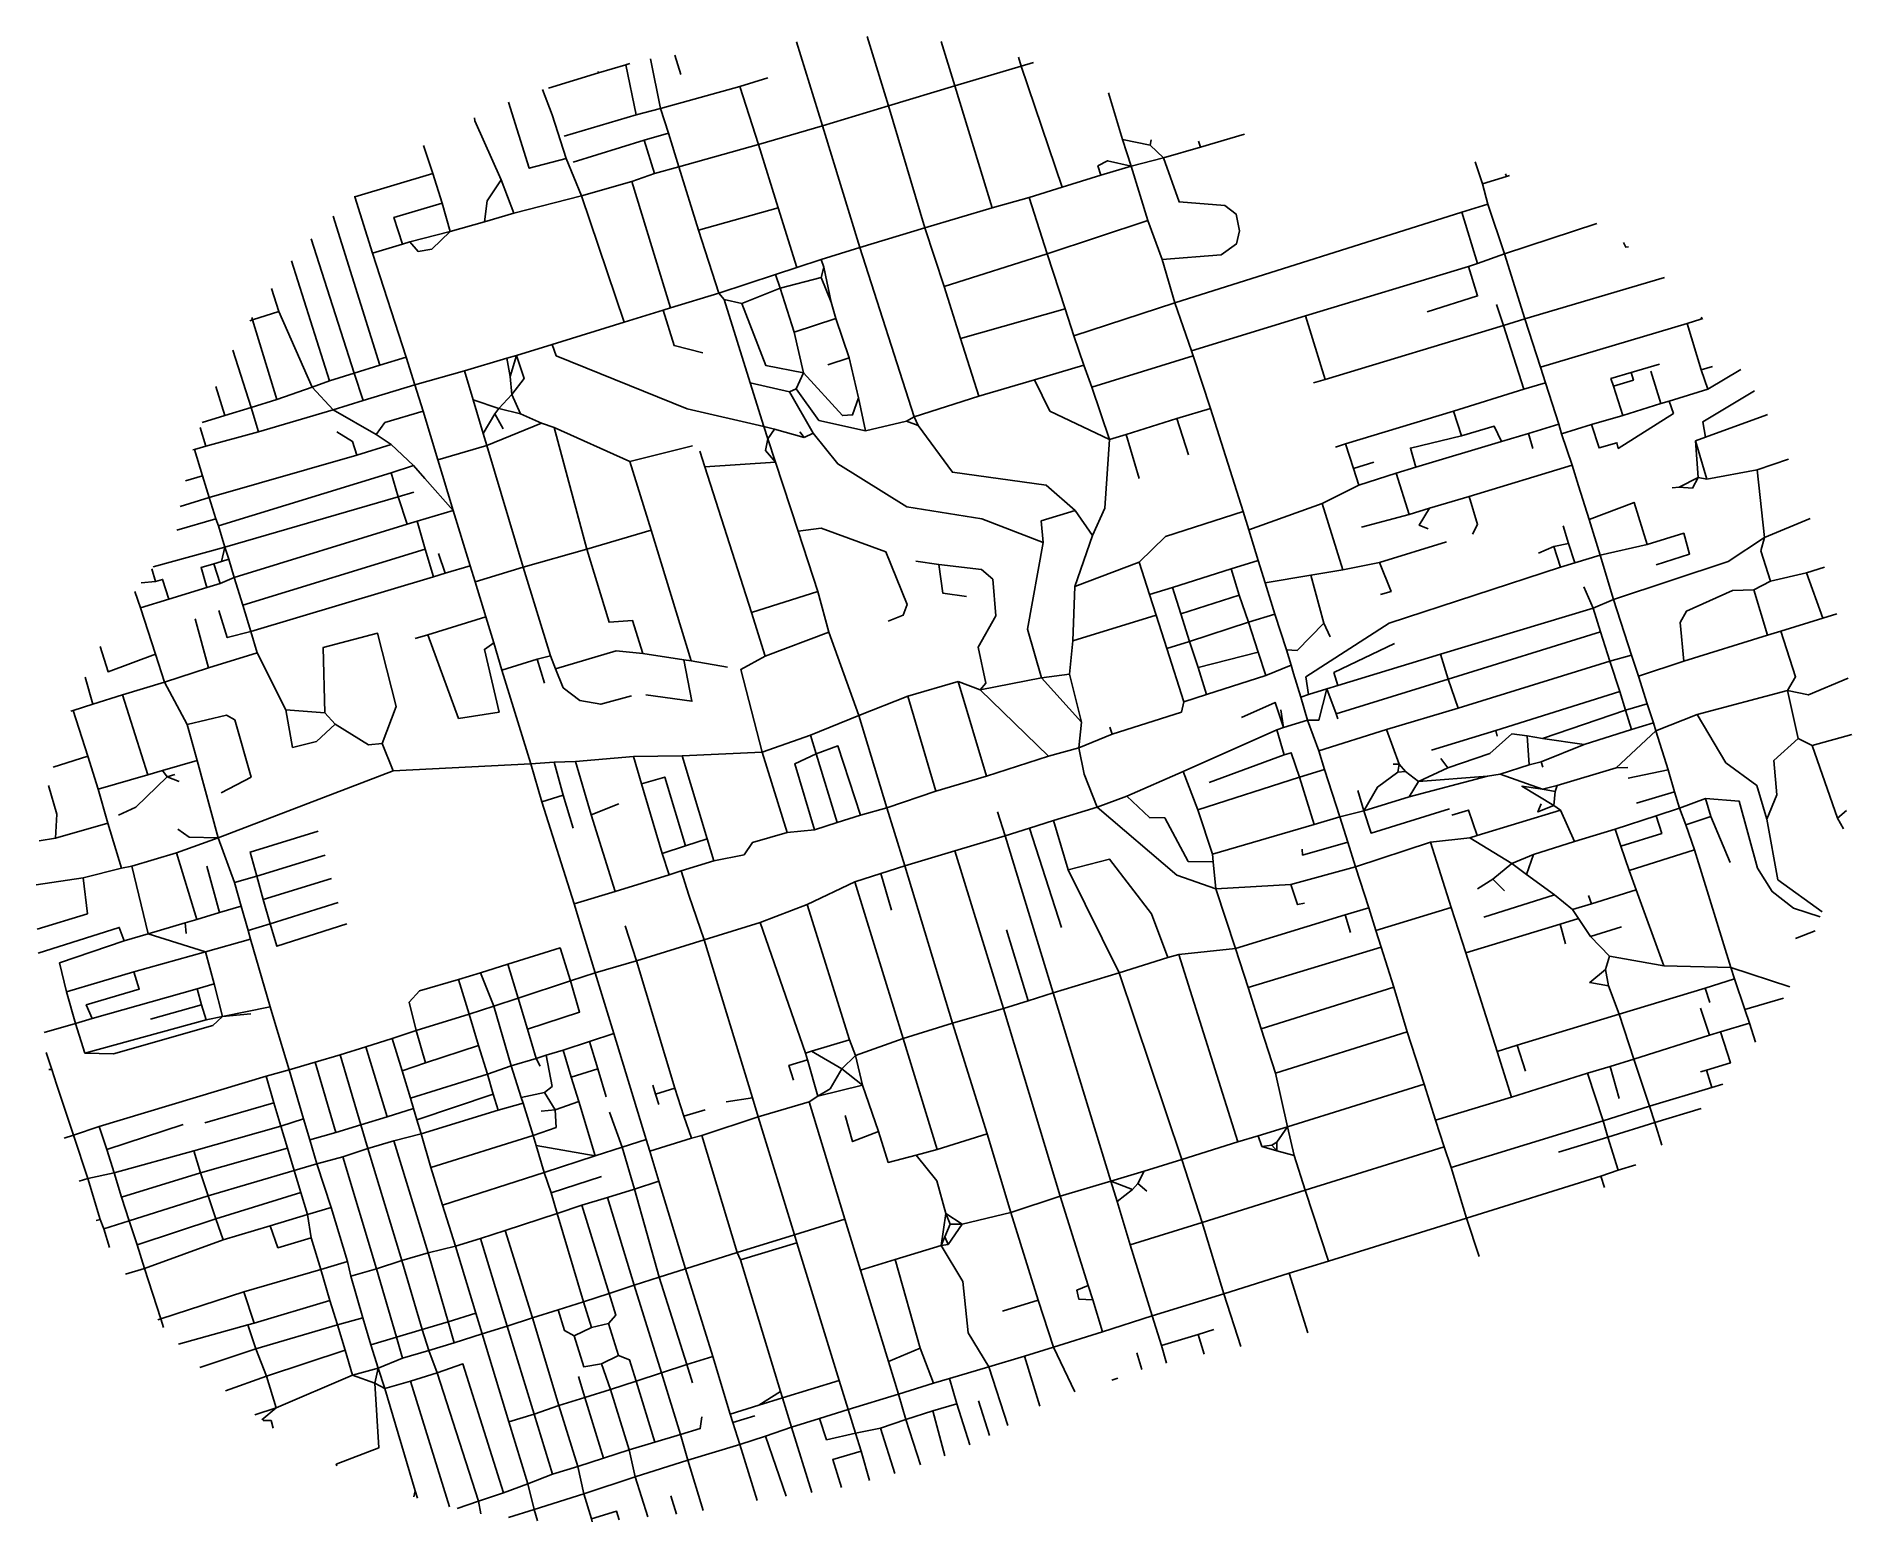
# Model space of a CAD drawing. Header units: metres. Extents: x 626773 to 630188, y 4835761 to 4838555.
import ezdxf

# ---------------------------------------------------------------- set-up
doc = ezdxf.new("R2010")
doc.units = ezdxf.units.M

msp = doc.modelspace()

# ---------------------------------------------------------------- linework, layer by layer
at = {"layer": 'ROADS'}
for points in [[(628251.5, 4838386.7), (628203, 4838544.8)], [(628375.7, 4838424.5), (628335.6, 4838555.3)], [(628500.6, 4838462.4), (628475, 4838545.4)], [(627947.2, 4838419.5), (627928.1, 4838512.8)], [(627974, 4838520.1), (627985.1, 4838483.8)], [(628625.6, 4838499.2), (628620.1, 4838516)], [(628648.8, 4838506.2), (628625.6, 4838499.2)], [(627830.5, 4838486.5), (627736, 4838457.5)], [(627830.5, 4838486.5), (627829.6, 4838489.3)], [(627881.6, 4838501.8), (627830.5, 4838486.5)], [(627881.6, 4838501.8), (627881.3, 4838502.7)], [(627889.2, 4838504.4), (627881.6, 4838501.8)], [(627901.2, 4838407.8), (627881.6, 4838501.8)], [(628148.9, 4838477.3), (628096.3, 4838461.2)], [(628625.6, 4838499.2), (628500.6, 4838462.4)], [(628702.4, 4838271.7), (628625.6, 4838499.2)], [(627769.5, 4838325.5), (627743.3, 4838407.8), (627724.8, 4838455.3)], [(628096.3, 4838461.2), (627947.2, 4838419.5)], [(628131.2, 4838351.7), (628096.3, 4838461.2)], [(628500.6, 4838462.4), (628375.7, 4838424.5)], [(628570.9, 4838232.6), (628500.6, 4838462.4)], [(628816.2, 4838361.4), (628789.8, 4838448.9)], [(627661, 4838431.4), (627700, 4838307.1), (627769.5, 4838325.5)], [(627901.2, 4838407.8), (627765.8, 4838367.5)], [(627947.2, 4838419.5), (627901.2, 4838407.8)], [(627962.1, 4838373.1), (627947.2, 4838419.5)], [(628375.7, 4838424.5), (628251.5, 4838386.7)], [(628444, 4838195), (628375.7, 4838424.5)], [(627647, 4838285.1), (627597.3, 4838396.5), (627596.7, 4838402)], [(627962.1, 4838373.1), (627916.1, 4838359.7)], [(627981.5, 4838309.9), (627962.1, 4838373.1)], [(628251.5, 4838386.7), (628131.2, 4838351.7)], [(628321.8, 4838158.3), (628251.5, 4838386.7)], [(629045.5, 4838371.1), (628962.5, 4838346.5)], [(627518.4, 4838297.3), (627501.3, 4838349.8)], [(627916.1, 4838359.7), (627782.7, 4838318.8)], [(627935.6, 4838297.1), (627916.1, 4838359.7)], [(628131.2, 4838351.7), (627981.5, 4838309.9)], [(628168, 4838232.8), (628131.2, 4838351.7)], [(628832.1, 4838311.2), (628816.2, 4838361.4)], [(628868, 4838350.4), (628816.2, 4838361.4)], [(628868, 4838350.4), (628870.2, 4838360.9)], [(628893.2, 4838326.7), (628868, 4838350.4)], [(628962.5, 4838346.5), (628893.2, 4838326.7)], [(628962.5, 4838346.5), (628958.8, 4838358.4)], [(627769.5, 4838325.5), (627798.2, 4838255.3)], [(627981.5, 4838309.9), (627935.6, 4838297.1)], [(628018.3, 4838190.8), (627981.5, 4838309.9)], [(628832.1, 4838311.2), (628788.1, 4838321.2), (628769.7, 4838311.6), (628775.2, 4838294.4)], [(628832.1, 4838311.2), (628775.2, 4838294.4)], [(628893.2, 4838326.7), (628832.1, 4838311.2)], [(628863.8, 4838209), (628832.1, 4838311.2)], [(628890.5, 4838135.7), (629001.5, 4838144.1), (629030.5, 4838164.8), (629036.3, 4838189.3), (629029.6, 4838221), (629008.6, 4838237.1), (628922.6, 4838243.7), (628893.2, 4838326.7)], [(629493.4, 4838277.6), (629479.5, 4838319.5)], [(627518.4, 4838297.3), (627372.1, 4838253.2)], [(627536.2, 4838241.7), (627518.4, 4838297.3)], [(627616.1, 4838206.5), (627620.7, 4838246), (627647, 4838285.1)], [(627671.1, 4838222.8), (627647, 4838285.1)], [(627893.1, 4838282.1), (627798.2, 4838255.3)], [(627935.6, 4838297.1), (627893.1, 4838282.1)], [(627966, 4838044.5), (627893.1, 4838282.1)], [(628702.4, 4838271.7), (628640.7, 4838252.4)], [(628775.2, 4838294.4), (628702.4, 4838271.7)], [(629493.4, 4838277.6), (629538.2, 4838291.5)], [(629503.4, 4838239.8), (629493.4, 4838277.6)], [(629538.2, 4838291.5), (629536.5, 4838296.8)], [(629538.2, 4838291.5), (629544.4, 4838293.4)], [(627372.1, 4838253.2), (627371.7, 4838254.5)], [(627404.8, 4838147.1), (627372.1, 4838253.2)], [(627461.4, 4838164.2), (627445.5, 4838214.8), (627536.2, 4838241.7)], [(627551.3, 4838188.4), (627536.2, 4838241.7)], [(627798.2, 4838255.3), (627671.1, 4838222.8)], [(627878.3, 4838017.6), (627798.2, 4838255.3)], [(628168, 4838232.8), (628018.3, 4838190.8)], [(628203.2, 4838120.3), (628168, 4838232.8)], [(628570.9, 4838232.6), (628444, 4838195)], [(628640.7, 4838252.4), (628570.9, 4838232.6)], [(628674.3, 4838146.3), (628640.7, 4838252.4)], [(629503.4, 4838239.8), (629454.4, 4838224.6)], [(629534.9, 4838146.3), (629503.4, 4838239.8)], [(627419.2, 4837936.4), (627330.8, 4838216.9)], [(627616.1, 4838206.5), (627551.3, 4838188.4)], [(627671.1, 4838222.8), (627616.1, 4838206.5)], [(628863.8, 4838209), (628674.3, 4838146.3)], [(628890.5, 4838135.7), (628863.8, 4838209)], [(629454.4, 4838224.6), (628914.8, 4838053.8)], [(629484.2, 4838127.9), (629454.4, 4838224.6)], [(629534.9, 4838146.3), (629708.5, 4838202.9)], [(627370.8, 4837921.5), (627289.9, 4838174.1)], [(627461.4, 4838164.2), (627404.8, 4838147.1)], [(627475.6, 4838168.5), (627461.4, 4838164.2)], [(627475.6, 4838168.5), (627490.8, 4838150.6), (627516.8, 4838155), (627551.3, 4838188.4)], [(627551.3, 4838188.4), (627475.6, 4838168.5)], [(628056.7, 4838072.3), (628018.3, 4838190.8)], [(628444, 4838195), (628321.8, 4838158.3)], [(628480.5, 4838084.6), (628444, 4838195)], [(629768.2, 4838159.5), (629762.8, 4838158.7), (629758.4, 4838167.7)], [(627324.4, 4837907.4), (627252.9, 4838132.7)], [(627468.7, 4837951.5), (627404.8, 4838147.1)], [(628249.1, 4838135.2), (628203.2, 4838120.3)], [(628321.8, 4838158.3), (628249.1, 4838135.2)], [(628254, 4838121.1), (628249.1, 4838135.2)], [(628424.3, 4837839.2), (628321.8, 4838158.3)], [(628674.3, 4838146.3), (628480.5, 4838084.6)], [(628708.4, 4838042.7), (628674.3, 4838146.3)], [(628914.8, 4838053.8), (628890.5, 4838135.7)], [(629534.9, 4838146.3), (629484.2, 4838127.9)], [(629572.9, 4838023.7), (629534.9, 4838146.3)], [(628163.1, 4838107.1), (628056.7, 4838072.3)], [(628203.2, 4838120.3), (628163.1, 4838107.1)], [(628171.8, 4838081.3), (628163.1, 4838107.1)], [(628171.8, 4838081.3), (628249.4, 4838101.9)], [(628249.4, 4838101.9), (628254, 4838121.1)], [(628267.8, 4838055.5), (628249.4, 4838101.9)], [(628267.8, 4838055.5), (628254, 4838121.1)], [(629466.9, 4838122.6), (629160, 4838029.3)], [(629466.9, 4838122.6), (629483.9, 4838067), (629389.5, 4838037.2)], [(629484.2, 4838127.9), (629466.9, 4838122.6)], [(629572.9, 4838023.7), (629835.4, 4838101.5)], [(627229.1, 4838037.7), (627214.8, 4838081.1)], [(628056.7, 4838072.3), (627966, 4838044.5)], [(628066.4, 4838060.1), (628056.7, 4838072.3)], [(628099.7, 4838052.9), (628171.8, 4838081.3)], [(628198.6, 4837998.6), (628171.8, 4838081.3)], [(628511.4, 4837986.8), (628480.5, 4838084.6)], [(627229.1, 4838037.7), (627179.5, 4838021.7)], [(627291.4, 4837895), (627229.1, 4838037.7)], [(627951.8, 4838040.2), (627878.3, 4838017.6)], [(627966, 4838044.5), (627951.8, 4838040.2)], [(627951.8, 4838040.2), (627972.4, 4837973.4), (628026.5, 4837960.2)], [(628115.7, 4837903.5), (628066.4, 4838060.1)], [(628066.4, 4838060.1), (628099.7, 4838052.9)], [(628216, 4837922.3), (628145.1, 4837936), (628099.7, 4838052.9)], [(628277, 4838024.3), (628267.8, 4838055.5)], [(628708.4, 4838042.7), (628511.4, 4837986.8)], [(628724.5, 4837992), (628708.4, 4838042.7)], [(628914.8, 4838053.8), (628724.5, 4837992)], [(628946.1, 4837963.8), (628914.8, 4838053.8)], [(629160, 4838029.3), (628946.1, 4837963.8)], [(629197.3, 4837910), (629160, 4838029.3)], [(629532.5, 4838011.4), (629519.9, 4838051)], [(627179.5, 4838021.7), (627174.5, 4838020.1)], [(627179.5, 4838021.7), (627178.1, 4838026.2)], [(627225.4, 4837872.2), (627179.5, 4838021.7)], [(627878.3, 4838017.6), (627743.1, 4837975.5)], [(628277, 4838024.3), (628198.6, 4837998.6)], [(628216, 4837922.3), (628198.6, 4837998.6)], [(628301.6, 4837950.7), (628277, 4838024.3)], [(629532.5, 4838011.4), (629197.3, 4837910)], [(629572.9, 4838023.7), (629532.5, 4838011.4)], [(629571.1, 4837891.4), (629532.5, 4838011.4)], [(629602.3, 4837932.8), (629572.9, 4838023.7)], [(629602.3, 4837932.8), (629878.6, 4838015)], [(629878.6, 4838015), (629904, 4838023.1)], [(629904.8, 4837928.2), (629878.6, 4838015)], [(629904, 4838023.1), (629905.8, 4838027)], [(629904, 4838023.1), (629908, 4838024.3)], [(627176.9, 4837857), (627142.1, 4837965)], [(627743.1, 4837975.5), (627675.8, 4837954.9)], [(627743.1, 4837975.5), (627750.9, 4837954.5), (627997.3, 4837854.3), (628141.5, 4837821.3)], [(628545.9, 4837878.4), (628511.4, 4837986.8)], [(628743.6, 4837936.6), (628724.5, 4837992)], [(628949.1, 4837954.1), (628946.1, 4837963.8)], [(627419.2, 4837936.4), (627370.8, 4837921.5)], [(627468.7, 4837951.5), (627419.2, 4837936.4)], [(627484.9, 4837899.4), (627468.7, 4837951.5)], [(627578, 4837926.3), (627484.9, 4837899.4)], [(627658.1, 4837949.7), (627578, 4837926.3)], [(627594.5, 4837871.4), (627578, 4837926.3)], [(627675.8, 4837954.9), (627658.1, 4837949.7)], [(627664.2, 4837915.2), (627658.1, 4837949.7)], [(627664.2, 4837915.2), (627675.8, 4837954.9)], [(627667.1, 4837881.6), (627690.5, 4837911.6), (627675.8, 4837954.9)], [(628301.6, 4837950.7), (628261.7, 4837937.1)], [(628319.6, 4837875), (628301.6, 4837950.7)], [(628743.6, 4837936.6), (628650.3, 4837909.1)], [(628758.2, 4837895.5), (628743.6, 4837936.6)], [(628949.1, 4837954.1), (628758.2, 4837895.5)], [(628981.3, 4837855.4), (628949.1, 4837954.1)], [(629612.1, 4837903.2), (629602.3, 4837932.8)], [(629772.9, 4837922.7), (629826, 4837938.4)], [(629828.8, 4837864.4), (629809.8, 4837925.3)], [(629904.8, 4837928.2), (629926.1, 4837934.5)], [(629917.1, 4837891.6), (629904.8, 4837928.2)], [(629917.1, 4837891.6), (629979.3, 4837928.6)], [(627127.4, 4837842.1), (627110.5, 4837896.8)], [(627291.4, 4837895), (627225.4, 4837872.2)], [(627324.4, 4837907.4), (627291.4, 4837895)], [(627330.8, 4837852.6), (627291.4, 4837895)], [(627370.8, 4837921.5), (627324.4, 4837907.4)], [(627387.6, 4837870.1), (627370.8, 4837921.5)], [(627484.9, 4837899.4), (627387.6, 4837870.1)], [(627500.1, 4837850.1), (627484.9, 4837899.4)], [(627667.1, 4837881.6), (627664.2, 4837915.2)], [(628189.8, 4837886.7), (628115.7, 4837903.5)], [(628141.5, 4837821.3), (628115.7, 4837903.5)], [(628202.3, 4837892.2), (628189.8, 4837886.7)], [(628202.3, 4837892.2), (628216, 4837922.3)], [(628332.4, 4837813.1), (628244.9, 4837832.9), (628202.3, 4837892.2)], [(628319.6, 4837875), (628308.2, 4837843), (628289.2, 4837841.9), (628216, 4837922.3)], [(628650.3, 4837909.1), (628545.9, 4837878.4)], [(628791.5, 4837797), (628679.4, 4837850.2), (628650.3, 4837909.1)], [(628791.5, 4837797), (628758.2, 4837895.5)], [(629197.3, 4837910), (629175.4, 4837903.5)], [(629571.1, 4837891.4), (629438.9, 4837850.4)], [(629612.1, 4837903.2), (629571.1, 4837891.4)], [(629637, 4837825.6), (629612.1, 4837903.2)], [(629739.6, 4837896.9), (629734.9, 4837911.4), (629772.9, 4837922.7)], [(629739.6, 4837896.9), (629777.3, 4837908.7), (629772.9, 4837922.7)], [(629757.1, 4837841.9), (629739.6, 4837896.9)], [(629844.7, 4837869), (629917.1, 4837891.6)], [(627176.9, 4837857), (627127.4, 4837842.1)], [(627225.4, 4837872.2), (627176.9, 4837857)], [(627190.6, 4837811.5), (627176.9, 4837857)], [(627387.6, 4837870.1), (627330.8, 4837852.6)], [(627613.5, 4837808.1), (627594.5, 4837871.4)], [(627643, 4837855), (627594.5, 4837871.4)], [(627643, 4837855), (627667.1, 4837881.6)], [(627683.5, 4837845.3), (627667.1, 4837881.6)], [(628234, 4837808.8), (628189.8, 4837886.7)], [(628332.4, 4837813.1), (628319.6, 4837875)], [(628545.9, 4837878.4), (628424.3, 4837839.2)], [(629698.6, 4837825), (629712.6, 4837780.9), (629746.1, 4837790.8), (629748.7, 4837780), (629852.5, 4837845.8), (629844.7, 4837869)], [(629757.1, 4837841.9), (629828.8, 4837864.4)], [(629828.8, 4837864.4), (629844.7, 4837869)], [(629912.7, 4837801.4), (629908.1, 4837830.2), (630005, 4837888.5)], [(627127.4, 4837842.1), (627084.4, 4837828.7)], [(627330.8, 4837852.6), (627190.6, 4837811.5)], [(627412, 4837806), (627330.8, 4837852.6)], [(627500.1, 4837850.1), (627428.3, 4837828.7), (627412, 4837806)], [(627528, 4837758.8), (627500.1, 4837850.1)], [(627613.5, 4837808.1), (627635.1, 4837845)], [(627722.9, 4837827.7), (627620.2, 4837785.7)], [(627635.1, 4837845), (627643, 4837855)], [(627650.6, 4837817), (627635.1, 4837845)], [(627683.5, 4837845.3), (627643, 4837855)], [(627722.9, 4837827.7), (627683.5, 4837845.3)], [(627747.1, 4837819.6), (627722.9, 4837827.7)], [(628409.8, 4837831.1), (628332.4, 4837813.1)], [(628424.3, 4837839.2), (628409.8, 4837831.1)], [(628431.5, 4837823.2), (628409.8, 4837831.1)], [(628431.5, 4837823.2), (628424.3, 4837839.2)], [(628727.3, 4837663.5), (628672.5, 4837711.2), (628496.1, 4837735.1), (628431.5, 4837823.2)], [(628918.3, 4837836.2), (628822.7, 4837806.1)], [(628981.3, 4837855.4), (628918.3, 4837836.2)], [(628918.3, 4837836.2), (628940.5, 4837767.9)], [(629042.9, 4837661.2), (628981.3, 4837855.4)], [(629438.9, 4837850.4), (629235.6, 4837788.7)], [(629453.6, 4837803.8), (629438.9, 4837850.4)], [(629637, 4837825.6), (629579.6, 4837808)], [(629642.1, 4837807.3), (629637, 4837825.6)], [(629642.1, 4837807.3), (629698.6, 4837825)], [(629698.6, 4837825), (629757.1, 4837841.9)], [(629912.7, 4837801.4), (630028.1, 4837843.3), (630029.3, 4837844.2)], [(627091.5, 4837784.4), (627081.1, 4837819.2)], [(627190.6, 4837811.5), (627091.5, 4837784.4)], [(627375.5, 4837767.3), (627367.3, 4837793.2), (627338, 4837811.2)], [(627440.5, 4837787.7), (627412, 4837806)], [(627620.2, 4837785.7), (627613.5, 4837808.1)], [(627808, 4837590.5), (627747.1, 4837819.6)], [(627889.4, 4837755.4), (627747.1, 4837819.6)], [(628148.9, 4837798.2), (628141.5, 4837821.3)], [(628161.4, 4837816.3), (628141.5, 4837821.3)], [(628148.9, 4837798.2), (628144.6, 4837776), (628163, 4837754.3)], [(628161.4, 4837816.3), (628148.9, 4837798.2)], [(628163, 4837754.3), (628148.9, 4837798.2)], [(628216.9, 4837800.7), (628161.4, 4837816.3)], [(628216.9, 4837800.7), (628209.3, 4837811.1)], [(628234, 4837808.8), (628216.9, 4837800.7)], [(628666.8, 4837603.2), (628551.2, 4837647.4), (628410.2, 4837670), (628280.4, 4837751), (628234, 4837808.8)], [(628759.3, 4837616.5), (628782.6, 4837667.6), (628791.5, 4837797)], [(628822.7, 4837806.1), (628791.5, 4837797)], [(628847.3, 4837723.5), (628822.7, 4837806.1)], [(629235.6, 4837788.7), (629216.8, 4837782.6)], [(629235.6, 4837788.7), (629250.4, 4837742.3)], [(629368, 4837745), (629357.6, 4837780.8), (629453.6, 4837803.8)], [(629529.3, 4837793.3), (629368, 4837745)], [(629529.3, 4837793.3), (629515.2, 4837822), (629453.6, 4837803.8)], [(629579.6, 4837808), (629529.3, 4837793.3)], [(629579.6, 4837808), (629588.1, 4837780.2)], [(629661.8, 4837748.5), (629642.1, 4837807.3)], [(629894, 4837794.6), (629912.7, 4837801.4)], [(629915.3, 4837722.5), (629894, 4837794.6)], [(629899.1, 4837725.1), (629894, 4837794.6)], [(627070, 4837778.1), (627067.2, 4837777.3)], [(627091.5, 4837784.4), (627070, 4837778.1)], [(627085, 4837728.8), (627070, 4837778.1)], [(627375.5, 4837767.3), (627097.7, 4837688)], [(627440.5, 4837787.7), (627375.5, 4837767.3)], [(627482.2, 4837748.2), (627440.5, 4837787.7)], [(627620.2, 4837785.7), (627528, 4837758.8)], [(627536.8, 4837729.8), (627528, 4837758.8)], [(627688.6, 4837556.8), (627620.2, 4837785.7)], [(628006.9, 4837784.8), (627889.4, 4837755.4)], [(627929.2, 4837626.4), (627889.4, 4837755.4)], [(628030.5, 4837745.7), (628020.8, 4837774.9)], [(628163, 4837754.3), (628030.5, 4837745.7)], [(628205.9, 4837624.5), (628163, 4837754.3)], [(630010, 4837739.7), (630069, 4837760)], [(627085, 4837728.8), (627053.1, 4837719)], [(627097.7, 4837688), (627085, 4837728.8)], [(627440.3, 4837734.3), (627115.1, 4837634.7)], [(627482.2, 4837748.2), (627440.3, 4837734.3)], [(627453.2, 4837688.7), (627440.3, 4837734.3)], [(627503.5, 4837723.4), (627482.2, 4837748.2)], [(627556.7, 4837663.4), (627503.5, 4837723.4)], [(627556.7, 4837663.4), (627536.8, 4837729.8)], [(628118, 4837471.7), (628030.5, 4837745.7)], [(629250.4, 4837742.3), (629288.8, 4837754.1)], [(629250.4, 4837742.3), (629260.4, 4837710.9)], [(629331, 4837733.3), (629260.4, 4837710.9)], [(629368, 4837745), (629331, 4837733.3)], [(629331, 4837733.3), (629355.5, 4837656)], [(629661.8, 4837748.5), (629468, 4837689.7)], [(629674.2, 4837709.7), (629661.8, 4837748.5)], [(629863.3, 4837707.5), (629888.3, 4837705.2), (629899.1, 4837725.1)], [(629863.3, 4837707.5), (629899.1, 4837725.1)], [(629915.3, 4837722.5), (629899.1, 4837725.1)], [(629915.3, 4837722.5), (630010, 4837739.7)], [(630023.7, 4837612.8), (630010, 4837739.7)], [(627097.7, 4837688), (627043.2, 4837670.9)], [(627110.5, 4837647.4), (627097.7, 4837688)], [(627453.2, 4837688.7), (627127.5, 4837594.6)], [(627453.2, 4837688.7), (627482.6, 4837698)], [(627470, 4837637.6), (627453.2, 4837688.7)], [(629260.4, 4837710.9), (629191.4, 4837676.2)], [(629468, 4837689.7), (629393.8, 4837667.4)], [(629474.4, 4837618.9), (629484, 4837636.8), (629468, 4837689.7)], [(629693.7, 4837646.5), (629674.2, 4837709.7)], [(629850, 4837706), (629863.3, 4837707.5)], [(627556.7, 4837663.4), (627489.1, 4837643)], [(627588.8, 4837559), (627556.7, 4837663.4)], [(628666.8, 4837603.2), (628663.3, 4837643.7), (628727.3, 4837663.5)], [(628759.3, 4837616.5), (628727.3, 4837663.5)], [(629042.9, 4837661.2), (628896.8, 4837614.6), (628847.4, 4837566.4)], [(629053.7, 4837626.7), (629042.9, 4837661.2)], [(629191.4, 4837676.2), (629053.7, 4837626.7)], [(629230.5, 4837551.8), (629191.4, 4837676.2)], [(629355.5, 4837656), (629265.5, 4837631.9)], [(629393.8, 4837667.4), (629355.5, 4837656)], [(629393.8, 4837667.4), (629374.2, 4837635.7), (629391.1, 4837628.7)], [(629803, 4837599.6), (629778.5, 4837678.4), (629693.7, 4837646.5)], [(627110.5, 4837647.4), (627037, 4837626)], [(627115.1, 4837634.7), (627110.5, 4837647.4)], [(627127.5, 4837594.6), (627115.1, 4837634.7)], [(627470, 4837637.6), (627144.9, 4837537.5)], [(627489.1, 4837643), (627470, 4837637.6)], [(627504.3, 4837590.6), (627489.1, 4837643)], [(627929.2, 4837626.4), (627808, 4837590.5)], [(628004.3, 4837380.2), (627929.2, 4837626.4)], [(628375.3, 4837455.1), (628403.2, 4837466.3), (628411.1, 4837486.6), (628370.9, 4837585.7), (628249.4, 4837629.9), (628205.9, 4837624.5)], [(628242.8, 4837511.2), (628205.9, 4837624.5)], [(629071.4, 4837569.3), (629053.7, 4837626.7)], [(629655.3, 4837601.2), (629645.1, 4837634.7)], [(629714.4, 4837579.2), (629693.7, 4837646.5)], [(629803, 4837599.6), (629872, 4837620.4), (629882.9, 4837581), (629820, 4837560.8)], [(630023.7, 4837612.8), (630109.6, 4837648.3)], [(627127.5, 4837594.6), (626992.7, 4837557.4)], [(627121, 4837567.4), (627127.5, 4837594.6)], [(627134.6, 4837571.5), (627127.5, 4837594.6)], [(627504.3, 4837590.6), (627161, 4837484.9)], [(627520.1, 4837538.7), (627504.3, 4837590.6)], [(627808, 4837590.5), (627688.6, 4837556.8)], [(627913.9, 4837394.2), (627894, 4837456.4), (627850.1, 4837453), (627808, 4837590.5)], [(628663.9, 4837348.5), (628637.6, 4837439.8), (628666.8, 4837603.2)], [(628726.6, 4837520.2), (628759.3, 4837616.5)], [(629425.8, 4837604.1), (629299.8, 4837565.4)], [(629627.2, 4837595.7), (629598.9, 4837583.1)], [(629655.3, 4837601.2), (629627.2, 4837595.7)], [(629640, 4837556.6), (629627.2, 4837595.7)], [(629666.8, 4837564.7), (629655.3, 4837601.2)], [(629714.4, 4837579.2), (629803, 4837599.6)], [(629739.9, 4837496), (629955.5, 4837567.3), (630023.7, 4837612.8)], [(630035, 4837530.1), (630016.7, 4837587.2), (630023.7, 4837612.8)], [(626996.9, 4837530), (626989.8, 4837553.5)], [(627093.5, 4837518.4), (627082.6, 4837555.8), (627106.8, 4837563.1)], [(627106.8, 4837563.1), (627121, 4837567.4)], [(627118.3, 4837525.8), (627106.8, 4837563.1)], [(627121, 4837567.4), (627134.6, 4837571.5)], [(627144.9, 4837537.5), (627134.6, 4837571.5)], [(627541.5, 4837545.1), (627529.3, 4837582.6)], [(627588.8, 4837559), (627541.5, 4837545.1)], [(627598.2, 4837529), (627588.8, 4837559)], [(627688.6, 4837556.8), (627598.2, 4837529)], [(627740, 4837390.1), (627688.6, 4837556.8)], [(628470.4, 4837561.5), (628427.3, 4837568.2)], [(628548.4, 4837326.1), (628559, 4837338.4), (628544.4, 4837406.2), (628577.9, 4837465.3), (628572.3, 4837533.9), (628550.9, 4837552.4), (628470.4, 4837561.5)], [(628470.4, 4837561.5), (628478, 4837507.8), (628522.4, 4837501.3)], [(628847.4, 4837566.4), (628726.6, 4837520.2)], [(628867, 4837505.2), (628847.4, 4837566.4)], [(629020.6, 4837553.3), (628909.8, 4837518.7)], [(629071.4, 4837569.3), (629020.6, 4837553.3)], [(629035.6, 4837503.8), (629020.6, 4837553.3)], [(629084.5, 4837527.4), (629071.4, 4837569.3)], [(629640, 4837556.6), (629317.4, 4837451.4), (629161.1, 4837350.2), (629166.2, 4837317.2)], [(629230.5, 4837551.8), (629170.3, 4837541.5)], [(629299.8, 4837565.4), (629230.5, 4837551.8)], [(629299.8, 4837565.4), (629321.2, 4837511), (629301.7, 4837505.1)], [(629666.8, 4837564.7), (629640, 4837556.6)], [(629714.4, 4837579.2), (629666.8, 4837564.7)], [(629739.9, 4837496), (629714.4, 4837579.2)], [(630102.8, 4837546.3), (630136.8, 4837556.6)], [(626996.9, 4837530), (626970, 4837527.1)], [(627021.7, 4837496.5), (627010.2, 4837533.7), (626996.9, 4837530)], [(627093.5, 4837518.4), (627021.7, 4837496.5)], [(627118.3, 4837525.8), (627093.5, 4837518.4)], [(627144.9, 4837537.5), (627118.3, 4837525.8)], [(627161, 4837484.9), (627144.9, 4837537.5)], [(627520.1, 4837538.7), (627176, 4837435.7)], [(627541.5, 4837545.1), (627520.1, 4837538.7)], [(627618.5, 4837463.3), (627598.2, 4837529)], [(628722.9, 4837417.9), (628726.6, 4837520.2)], [(628909.8, 4837518.7), (628867, 4837505.2)], [(628925.5, 4837468.8), (628909.8, 4837518.7)], [(629170.3, 4837541.5), (629084.5, 4837527.4)], [(629102.8, 4837468.4), (629084.5, 4837527.4)], [(629195.1, 4837451.3), (629170.3, 4837541.5)], [(629701.3, 4837479.8), (629684, 4837519.6)], [(630004, 4837514), (630035, 4837530.1)], [(630035, 4837530.1), (630102.8, 4837546.3)], [(630102.8, 4837546.3), (630133.3, 4837460.7)], [(626968.9, 4837480.5), (626958.1, 4837511.1)], [(627021.7, 4837496.5), (626968.9, 4837480.5)], [(627176, 4837435.7), (627161, 4837484.9)], [(628242.8, 4837511.2), (628118, 4837471.7)], [(628263.3, 4837434.1), (628242.8, 4837511.2)], [(628879.6, 4837466.1), (628867, 4837505.2)], [(629035.6, 4837503.8), (628925.5, 4837468.8)], [(629053.2, 4837453), (629035.6, 4837503.8)], [(629739.9, 4837496), (629701.3, 4837479.8)], [(629773.7, 4837391.2), (629739.9, 4837496)], [(629872, 4837379.9), (629865.4, 4837452.5), (629877.2, 4837474.2), (629963.6, 4837512.5), (630004, 4837514)], [(630029.6, 4837428.9), (630004, 4837514)], [(626996.9, 4837392.9), (626968.9, 4837480.5)], [(627096.8, 4837367.2), (627071.5, 4837459.2)], [(627176, 4837435.7), (627131.9, 4837424.3), (627116.2, 4837475.1)], [(627509.1, 4837429.1), (627618.5, 4837463.3)], [(627633.1, 4837414.6), (627618.5, 4837463.3)], [(628144.1, 4837389.2), (628118, 4837471.7)], [(628879.6, 4837466.1), (628722.9, 4837417.9)], [(628899.5, 4837403.8), (628879.6, 4837466.1)], [(628941.9, 4837417), (628925.5, 4837468.8)], [(629053.2, 4837453), (628941.9, 4837417)], [(629102.8, 4837468.4), (629053.2, 4837453)], [(629053.2, 4837453), (629071.2, 4837396.5)], [(629124.3, 4837401.1), (629102.8, 4837468.4)], [(629124.3, 4837401.1), (629144.4, 4837400), (629195.1, 4837451.3)], [(629206.8, 4837425.7), (629195.1, 4837451.3)], [(629701.3, 4837479.8), (629414.1, 4837393.3)], [(629715.2, 4837435.1), (629701.3, 4837479.8)], [(630054.8, 4837436.2), (630133.3, 4837460.7)], [(630133.3, 4837460.7), (630160, 4837469.1)], [(627188.3, 4837395.3), (627176, 4837435.7)], [(627315.2, 4837282.6), (627312.3, 4837405.7), (627414.6, 4837432.4), (627449.8, 4837294.7), (627423.2, 4837225.2)], [(627485.1, 4837422.6), (627509.1, 4837429.1)], [(627633.1, 4837414.6), (627615.5, 4837402.1), (627643.1, 4837284.1), (627566.9, 4837272.1), (627509.1, 4837429.1)], [(627648.3, 4837363.2), (627633.1, 4837414.6)], [(628263.3, 4837434.1), (628144.1, 4837389.2)], [(628319.8, 4837277.5), (628263.3, 4837434.1)], [(628716.1, 4837355.6), (628722.9, 4837417.9)], [(628941.9, 4837417), (628899.5, 4837403.8)], [(628958.2, 4837368.1), (628941.9, 4837417)], [(629715.2, 4837435.1), (629428.9, 4837345.7)], [(629733, 4837379.6), (629715.2, 4837435.1)], [(629872, 4837379.9), (630029.6, 4837428.9)], [(630029.6, 4837428.9), (630054.8, 4837436.2)], [(630067.3, 4837324.4), (630082.2, 4837350.6), (630054.8, 4837436.2)], [(626996.9, 4837392.9), (626907.7, 4837360), (626892.5, 4837407.7)], [(627013.7, 4837340.6), (626996.9, 4837392.9)], [(627188.3, 4837395.3), (627096.8, 4837367.2)], [(627241.9, 4837288.2), (627188.3, 4837395.3)], [(627715.1, 4837383.6), (627648.3, 4837363.2)], [(627740, 4837390.1), (627715.1, 4837383.6)], [(627715.1, 4837383.6), (627728.8, 4837338.5)], [(627749.2, 4837365.4), (627740, 4837390.1)], [(627913.9, 4837394.2), (627863.7, 4837399.6), (627749.2, 4837365.4)], [(627991, 4837382.3), (627913.9, 4837394.2)], [(627991, 4837382.3), (628006, 4837304.4), (627919.4, 4837316.8)], [(628004.3, 4837380.2), (627991, 4837382.3)], [(628072.8, 4837368.8), (628004.3, 4837380.2)], [(628138, 4837208.9), (628098.3, 4837364.4), (628144.1, 4837389.2)], [(628931.5, 4837303.5), (628899.5, 4837403.8)], [(629071.2, 4837396.5), (628958.2, 4837368.1)], [(629085.6, 4837352.8), (629071.2, 4837396.5)], [(629133.1, 4837372.3), (629124.3, 4837401.1)], [(629220.9, 4837333.9), (629213.9, 4837358.4), (629327.8, 4837412.8)], [(629414.1, 4837393.3), (629220.9, 4837333.9)], [(629428.9, 4837345.7), (629414.1, 4837393.3)], [(629733, 4837379.6), (629447.8, 4837291.6)], [(629773.7, 4837391.2), (629733, 4837379.6)], [(629751.7, 4837322.5), (629733, 4837379.6)], [(629786.8, 4837351.4), (629773.7, 4837391.2)], [(629786.8, 4837351.4), (629872, 4837379.9)], [(626878.7, 4837299), (626864.5, 4837349.7)], [(627096.8, 4837367.2), (627013.7, 4837340.6)], [(627702.9, 4837187), (627648.3, 4837363.2)], [(627892.3, 4837314.8), (627834.6, 4837298.7), (627795.4, 4837305.8), (627763.5, 4837330), (627749.2, 4837365.4)], [(628663.9, 4837348.5), (628548.4, 4837326.1)], [(628716.1, 4837355.6), (628663.9, 4837348.5)], [(628739, 4837265.3), (628663.9, 4837348.5)], [(628739, 4837265.3), (628716.1, 4837355.6)], [(628974.3, 4837317.3), (628958.2, 4837368.1)], [(629085.6, 4837352.8), (628974.3, 4837317.3)], [(629133.1, 4837372.3), (629085.6, 4837352.8)], [(629137.9, 4837356.5), (629133.1, 4837372.3)], [(629151.7, 4837312.4), (629137.9, 4837356.5)], [(629428.9, 4837345.7), (629218.1, 4837280.9)], [(629447.8, 4837291.6), (629428.9, 4837345.7)], [(629803.2, 4837299.8), (629786.8, 4837351.4)], [(630067.3, 4837324.4), (630106.5, 4837316.4), (630181.4, 4837347.7)], [(626934.6, 4837316.8), (626878.7, 4837299)], [(627013.7, 4837340.6), (626934.6, 4837316.8)], [(626982.3, 4837166), (626934.6, 4837316.8)], [(627056.6, 4837260.5), (627013.7, 4837340.6)], [(628412.2, 4837314), (628319.8, 4837277.5)], [(628506.9, 4837341.3), (628412.2, 4837314)], [(628464.9, 4837135.4), (628412.2, 4837314)], [(628560.5, 4837163.5), (628506.9, 4837341.3)], [(628548.4, 4837326.1), (628506.9, 4837341.3)], [(628676.9, 4837201), (628548.4, 4837326.1)], [(628974.3, 4837317.3), (628931.5, 4837303.5)], [(629166.2, 4837317.2), (629151.7, 4837312.4)], [(629164.1, 4837268.9), (629151.7, 4837312.4)], [(629164.1, 4837268.9), (629185.5, 4837268.9), (629200.4, 4837327.7)], [(629200.4, 4837327.7), (629166.2, 4837317.2)], [(629220.9, 4837333.9), (629200.4, 4837327.7)], [(629218.1, 4837280.9), (629200.4, 4837327.7)], [(629751.7, 4837322.5), (629518.5, 4837249.7)], [(629762.5, 4837287.7), (629751.7, 4837322.5)], [(629896.9, 4837279.3), (630067.3, 4837324.4)], [(630086.9, 4837234.4), (630067.3, 4837324.4)], [(626841.9, 4837287.3), (626837.6, 4837285.9)], [(626878.7, 4837299), (626841.9, 4837287.3)], [(626869.6, 4837201.4), (626841.9, 4837287.3)], [(627120.3, 4837132.2), (627176.8, 4837161.6), (627146.3, 4837269.4), (627130.6, 4837278.2), (627056.6, 4837260.5)], [(627335.1, 4837261.4), (627299.9, 4837229), (627254.6, 4837217.6), (627241.9, 4837288.2)], [(627315.2, 4837282.6), (627241.9, 4837288.2)], [(627335.1, 4837261.4), (627315.2, 4837282.6)], [(628319.8, 4837277.5), (628229, 4837240.9)], [(628372.9, 4837104), (628319.8, 4837277.5)], [(628796.7, 4837242.5), (628926.8, 4837284.2), (628931.5, 4837303.5)], [(629118.8, 4837254.8), (629103.1, 4837302.2), (629039.7, 4837273.9)], [(629118.8, 4837254.8), (629114.2, 4837288)], [(629218.1, 4837280.9), (629221.3, 4837271.3)], [(629447.8, 4837291.6), (629312.9, 4837251.3)], [(629606.4, 4837234.6), (629762.5, 4837287.7)], [(629803.2, 4837299.8), (629762.5, 4837287.7)], [(629773.6, 4837251.3), (629762.5, 4837287.7)], [(629814.7, 4837263.7), (629803.2, 4837299.8)], [(629819.2, 4837248.6), (629896.9, 4837279.3)], [(630028, 4837082.7), (630009.3, 4837145.7), (629950.9, 4837188.7), (629896.9, 4837279.3)], [(627075.1, 4837193), (627056.6, 4837260.5)], [(627423.2, 4837225.2), (627397.6, 4837222.2), (627335.1, 4837261.4)], [(628733.6, 4837216.9), (628739, 4837265.3)], [(628796.7, 4837242.5), (628733.6, 4837216.9)], [(628796.7, 4837242.5), (628792.4, 4837255.6)], [(629106.2, 4837250.9), (628930.4, 4837172.3)], [(629118.8, 4837254.8), (629106.2, 4837250.9)], [(629120.4, 4837203.9), (629106.2, 4837250.9)], [(629164.1, 4837268.9), (629118.8, 4837254.8)], [(629185.1, 4837211.4), (629164.1, 4837268.9)], [(629312.9, 4837251.3), (629185.1, 4837211.4)], [(629336.3, 4837186.1), (629312.9, 4837251.3)], [(629518.5, 4837249.7), (629397.4, 4837212.5)], [(629577.4, 4837239.6), (629548.6, 4837243.4), (629507.1, 4837206), (629428.1, 4837179.2)], [(629518.5, 4837249.7), (629520.9, 4837238.5)], [(629773.6, 4837251.3), (629684.4, 4837223)], [(629819.2, 4837248.6), (629744.7, 4837179.4)], [(629814.7, 4837263.7), (629773.6, 4837251.3)], [(629819.2, 4837248.6), (629814.7, 4837263.7)], [(629842.4, 4837175.3), (629819.2, 4837248.6)], [(627444.2, 4837173.3), (627423.2, 4837225.2)], [(628138, 4837208.9), (627987.7, 4837201.8)], [(628229, 4837240.9), (628138, 4837208.9)], [(628185.5, 4837057.3), (628138, 4837208.9)], [(628240, 4837205.7), (628229, 4837240.9)], [(628322.9, 4837089.9), (628280.6, 4837220.3), (628240, 4837205.7)], [(628733.6, 4837216.9), (628676.9, 4837201)], [(628744, 4837167.5), (628733.6, 4837216.9)], [(629196.3, 4837176.2), (629185.1, 4837211.4)], [(629580.8, 4837184.7), (629577.4, 4837239.6)], [(629577.4, 4837239.6), (629606.4, 4837234.6)], [(629684.4, 4837223), (629603.9, 4837190.4)], [(629606.4, 4837234.6), (629684.4, 4837223)], [(630028, 4837082.7), (630046.8, 4837128.1), (630041.4, 4837192.8), (630086.9, 4837234.4)], [(630113.2, 4837221.3), (630086.9, 4837234.4)], [(630187.8, 4837241.8), (630113.2, 4837221.3)], [(630161, 4837084.6), (630113.2, 4837221.3)], [(626804.1, 4837180.3), (626869.6, 4837201.4)], [(626888.7, 4837138.9), (626869.6, 4837201.4)], [(627009.9, 4837174), (626982.3, 4837166)], [(627075.1, 4837193), (627009.9, 4837174)], [(627009.9, 4837174), (627018.5, 4837162.3)], [(627114.7, 4837047.4), (627075.1, 4837193)], [(627702.9, 4837187), (627444.2, 4837173.3)], [(627747, 4837189.9), (627702.9, 4837187)], [(627723.5, 4837115.4), (627702.9, 4837187)], [(627786.8, 4837191.2), (627747, 4837189.9)], [(627763.6, 4837128), (627747, 4837189.9)], [(627896.1, 4837200.6), (627786.8, 4837191.2)], [(627816.6, 4837090.7), (627786.8, 4837191.2)], [(627987.7, 4837201.8), (627896.1, 4837200.6)], [(627911.3, 4837149.3), (627896.1, 4837200.6)], [(628035, 4837045.6), (627987.7, 4837201.8)], [(628236.3, 4837062.6), (628199.6, 4837186.8), (628240, 4837205.7)], [(628279.1, 4837076.2), (628240, 4837205.7)], [(628676.9, 4837201), (628560.5, 4837163.5)], [(629120.4, 4837203.9), (628979.3, 4837151.9)], [(629148.9, 4837161.7), (629133.3, 4837207.7), (629120.4, 4837203.9)], [(629196.3, 4837176.2), (629148.9, 4837161.7)], [(629224.7, 4837087), (629196.3, 4837176.2)], [(629336.3, 4837186.1), (629325.4, 4837186.1)], [(629333.9, 4837171), (629336.3, 4837186.1)], [(629348.7, 4837172.1), (629336.3, 4837186.1)], [(629373.2, 4837153.7), (629428.1, 4837179.2)], [(629428.1, 4837179.2), (629414.9, 4837196.8)], [(629580.8, 4837184.7), (629526.3, 4837167.5)], [(629603.9, 4837190.4), (629580.8, 4837184.7)], [(629603.9, 4837190.4), (629606.5, 4837180.4)], [(629633.8, 4837146), (629744.7, 4837179.4)], [(629744.7, 4837179.4), (629766.6, 4837180.1)], [(629842.4, 4837175.3), (629767.2, 4837159.7)], [(629854.7, 4837134.3), (629842.4, 4837175.3)], [(626808.5, 4837046.7), (626811.5, 4837091.8), (626795.4, 4837145.9)], [(626982.3, 4837166), (626888.7, 4837138.9)], [(627018.5, 4837162.3), (626959.8, 4837105.3), (626927.2, 4837090.3)], [(627018.5, 4837162.3), (627033.4, 4837166.5)], [(627018.5, 4837162.3), (627041.5, 4837153.7)], [(627444.2, 4837173.3), (627114.7, 4837047.4)], [(627994.1, 4837032.4), (627954.8, 4837161.9), (627911.3, 4837149.3)], [(627950, 4837018.1), (627911.3, 4837149.3)], [(628560.5, 4837163.5), (628464.9, 4837135.4)], [(628768.6, 4837105), (628744, 4837167.5)], [(628930.4, 4837172.3), (628824, 4837126)], [(628957.6, 4837100.3), (628930.4, 4837172.3)], [(629148.9, 4837161.7), (628957.6, 4837100.3)], [(629176.6, 4837072.9), (629148.9, 4837161.7)], [(629270.1, 4837098.3), (629295.5, 4837142.9), (629333.9, 4837171)], [(629333.9, 4837171), (629348.7, 4837172.1)], [(629373.2, 4837153.7), (629348.7, 4837172.1)], [(629502.4, 4837163.7), (629355.2, 4837124.4)], [(629373.2, 4837153.7), (629355.2, 4837124.4)], [(629502.4, 4837163.7), (629373.2, 4837153.7)], [(629526.3, 4837167.5), (629502.4, 4837163.7)], [(629606.4, 4837138.8), (629526.3, 4837167.5)], [(629627.2, 4837108.1), (629567.6, 4837144.7), (629606.4, 4837138.8)], [(629606.4, 4837138.8), (629633.8, 4837146)], [(629629.9, 4837134.7), (629633.8, 4837146)], [(626906.9, 4837075.1), (626888.7, 4837138.9)], [(627763.6, 4837128), (627723.5, 4837115.4)], [(627784.3, 4836923.2), (627723.5, 4837115.4)], [(627782.5, 4837065.4), (627763.6, 4837128)], [(627816.6, 4837090.7), (627868.4, 4837111.6)], [(628464.9, 4837135.4), (628372.9, 4837104)], [(628824, 4837126), (628768.6, 4837105)], [(628986.6, 4837002.4), (628939.7, 4837003), (628895.5, 4837085.4), (628866.7, 4837085.6), (628824, 4837126)], [(629270.1, 4837098.3), (629258.9, 4837136.6)], [(629355.2, 4837124.4), (629270.1, 4837098.3)], [(629627.2, 4837108.1), (629597.5, 4837096.2), (629603.8, 4837111.2)], [(629629.9, 4837134.7), (629606.4, 4837138.8)], [(629627.2, 4837108.1), (629629.9, 4837134.7)], [(629639.9, 4837099.8), (629627.2, 4837108.1)], [(629854.7, 4837134.3), (629783.3, 4837112.5)], [(629864, 4837103.2), (629854.7, 4837134.3)], [(629864, 4837103.2), (629912.6, 4837121.6)], [(629912.6, 4837121.6), (629976, 4837116.7), (630010.9, 4836990.4), (630038.3, 4836946.3), (630078.3, 4836915.3), (630128.8, 4836898.9)], [(629922.6, 4837087.8), (629912.6, 4837121.6)], [(626906.9, 4837075.1), (626808.5, 4837046.7)], [(626932.7, 4836990.5), (626906.9, 4837075.1)], [(627861.4, 4836946.7), (627816.6, 4837090.7)], [(628279.1, 4837076.2), (628236.3, 4837062.6)], [(628322.9, 4837089.9), (628279.1, 4837076.2)], [(628372.9, 4837104), (628322.9, 4837089.9)], [(628387.2, 4837057.7), (628372.9, 4837104)], [(628595.2, 4837051.5), (628581.1, 4837096.5)], [(628686.4, 4837080.1), (628641, 4837065.8)], [(628768.6, 4837105), (628686.4, 4837080.1)], [(628713.9, 4836987.4), (628686.4, 4837080.1)], [(628991.5, 4836951.4), (628918.3, 4836977.5), (628768.6, 4837105)], [(628985.6, 4837016.7), (628957.6, 4837100.3)], [(629176.6, 4837072.9), (628985.6, 4837016.7)], [(629224.7, 4837087), (629176.6, 4837072.9)], [(629270.1, 4837098.3), (629224.7, 4837087)], [(629239.8, 4837039.1), (629224.7, 4837087)], [(629431.4, 4837102.1), (629283.7, 4837056.4), (629270.1, 4837098.3)], [(629483.5, 4837051.6), (629467.1, 4837099.8), (629435.5, 4837090.4)], [(629639.9, 4837099.8), (629483.5, 4837051.6)], [(629666.3, 4837040.4), (629639.9, 4837099.8)], [(629820, 4837088.9), (629742.6, 4837063.6)], [(629753.5, 4837032.1), (629830.5, 4837055.7), (629820, 4837088.9)], [(629864, 4837103.2), (629820, 4837088.9)], [(629875.8, 4837071.9), (629864, 4837103.2)], [(629875.8, 4837071.9), (629922.6, 4837087.8)], [(629892.2, 4837025), (629875.8, 4837071.9)], [(629922.6, 4837087.8), (629959.5, 4837001.4)], [(630028, 4837082.7), (630048.7, 4836968.6), (630132.3, 4836908.6)], [(630161, 4837084.6), (630178.2, 4837099)], [(630172.7, 4837064.3), (630161, 4837084.6)], [(626808.5, 4837046.7), (626777.9, 4837041.8)], [(627114.7, 4837047.4), (627036.1, 4837019.5)], [(627114.7, 4837047.4), (627060.1, 4837048.8), (627038.8, 4837064.1)], [(627145.2, 4836963.5), (627114.7, 4837047.4)], [(627187.4, 4836975.7), (627174.8, 4837020.7), (627302.8, 4837059.8)], [(628035, 4837045.6), (627994.1, 4837032.4)], [(628047.5, 4837004.4), (628035, 4837045.6)], [(628185.5, 4837057.3), (628119.7, 4837038.8), (628104.1, 4837015.5), (628047.5, 4837004.4)], [(628236.3, 4837062.6), (628185.5, 4837057.3)], [(628406.5, 4836994.6), (628387.2, 4837057.7)], [(628595.2, 4837051.5), (628500.9, 4837022.8)], [(628641, 4837065.8), (628595.2, 4837051.5)], [(628685.7, 4836755.8), (628595.2, 4837051.5)], [(628641, 4837065.8), (628701, 4836878.9)], [(629239.8, 4837039.1), (629154.7, 4837015), (629154.2, 4837026.5)], [(629254.5, 4836992.7), (629239.8, 4837039.1)], [(629395.7, 4837039.4), (629254.5, 4836992.7)], [(629469.6, 4837047.6), (629395.7, 4837039.4)], [(629434.6, 4836916.4), (629395.7, 4837039.4)], [(629483.5, 4837051.6), (629469.6, 4837047.6)], [(629548.6, 4836999.4), (629469.6, 4837047.6)], [(629666.3, 4837040.4), (629589.5, 4837016.4)], [(629742.6, 4837063.6), (629666.3, 4837040.4)], [(629753.5, 4837032.1), (629742.6, 4837063.6)], [(627036.1, 4837019.5), (626952.2, 4836994)], [(627074.5, 4836893.6), (627036.1, 4837019.5)], [(627316, 4837015), (627187.4, 4836975.7)], [(627994.1, 4837032.4), (627950, 4837018.1)], [(627963.5, 4836978.1), (627950, 4837018.1)], [(628047.5, 4837004.4), (627985.9, 4836985.3)], [(628500.9, 4837022.8), (628406.5, 4836994.6)], [(628591.9, 4836726.7), (628500.9, 4837022.8)], [(628901.4, 4836822.1), (628870.5, 4836904.6), (628791.5, 4837007.6), (628713.9, 4836987.4)], [(628986.6, 4837002.4), (628985.6, 4837016.7)], [(629589.5, 4837016.4), (629548.6, 4836999.4)], [(629576.3, 4836978.4), (629589.5, 4837016.4)], [(629769.5, 4836986.1), (629753.5, 4837032.1)], [(629892.2, 4837025), (629769.5, 4836986.1)], [(629960.2, 4836803.4), (629892.2, 4837025)], [(626860.6, 4836972.5), (626772.6, 4836959.2)], [(626860.6, 4836972.5), (626868.9, 4836904.7), (626774, 4836875.5)], [(626932.7, 4836990.5), (626860.6, 4836972.5)], [(626952.2, 4836994), (626932.7, 4836990.5)], [(626982.8, 4836866.9), (626952.2, 4836994)], [(627117.2, 4836907), (627093.4, 4836993.9)], [(627187.4, 4836975.7), (627145.2, 4836963.5)], [(627199.3, 4836931.3), (627187.4, 4836975.7)], [(627199.3, 4836931.3), (627328.1, 4836970.7)], [(627963.5, 4836978.1), (627861.4, 4836946.7)], [(627985.9, 4836985.3), (627963.5, 4836978.1)], [(627999.9, 4836939.7), (627985.9, 4836985.3)], [(628361.1, 4836980.2), (628312.4, 4836964.8)], [(628406.5, 4836994.6), (628361.1, 4836980.2)], [(628361.1, 4836980.2), (628381.3, 4836911.7)], [(628496.5, 4836699), (628406.5, 4836994.6)], [(628809.9, 4836793.8), (628713.9, 4836987.4)], [(628991.5, 4836951.4), (628986.6, 4837002.4)], [(629254.5, 4836992.7), (629133, 4836959.5)], [(629279.2, 4836915.9), (629254.5, 4836992.7)], [(629512.9, 4836969.9), (629484.1, 4836951.7)], [(629548.6, 4836999.4), (629512.9, 4836969.9)], [(629512.9, 4836969.9), (629534.8, 4836947.5)], [(629576.3, 4836978.4), (629548.6, 4836999.4)], [(629628.6, 4836940.5), (629576.3, 4836978.4)], [(629782.4, 4836949.9), (629769.5, 4836986.1)], [(627157.9, 4836919.1), (627145.2, 4836963.5)], [(627861.4, 4836946.7), (627784.3, 4836923.2)], [(628028.9, 4836855.5), (627999.9, 4836939.7)], [(628312.4, 4836964.8), (628223.1, 4836922.3)], [(628403.6, 4836669.9), (628312.4, 4836964.8)], [(629133, 4836959.5), (628991.5, 4836951.4)], [(629028.8, 4836839.2), (628991.5, 4836951.4)], [(629133, 4836959.5), (629145.3, 4836922), (629158.2, 4836924.8)], [(629628.6, 4836940.5), (629495.8, 4836898.5)], [(629662.4, 4836913), (629628.6, 4836940.5)], [(629698.1, 4836923.5), (629693, 4836938.9)], [(629782.4, 4836949.9), (629698.1, 4836923.5)], [(629834.7, 4836807), (629782.4, 4836949.9)], [(627117.2, 4836907), (627074.5, 4836893.6)], [(627157.9, 4836919.1), (627117.2, 4836907)], [(627171.5, 4836873.1), (627157.9, 4836919.1)], [(627212.3, 4836885.7), (627199.3, 4836931.3)], [(627340.3, 4836925.9), (627212.3, 4836885.7)], [(627798, 4836877.6), (627784.3, 4836923.2)], [(628223.1, 4836922.3), (628134.6, 4836888.3)], [(628302.2, 4836667.7), (628223.1, 4836922.3)], [(629234.8, 4836902.7), (629028.8, 4836839.2)], [(629279.2, 4836915.9), (629234.8, 4836902.7)], [(629234.8, 4836902.7), (629244.7, 4836869.7)], [(629292.9, 4836873.1), (629279.2, 4836915.9)], [(629434.6, 4836916.4), (629292.9, 4836873.1)], [(629461.8, 4836830.9), (629434.6, 4836916.4)], [(629698.1, 4836923.5), (629662.4, 4836913)], [(629673.8, 4836895.8), (629662.4, 4836913)], [(626937.7, 4836853.9), (626928.6, 4836879), (626776.4, 4836830.5)], [(626982.8, 4836866.9), (626937.7, 4836853.9)], [(627052.7, 4836887.3), (626982.8, 4836866.9)], [(627090.9, 4836833), (626982.8, 4836866.9)], [(627074.5, 4836893.6), (627052.7, 4836887.3)], [(627052.7, 4836887.3), (627054.8, 4836867.3)], [(627212.3, 4836885.7), (627171.5, 4836873.1)], [(627175.6, 4836856.9), (627171.5, 4836873.1)], [(627212.3, 4836885.7), (627225.4, 4836843.7), (627356.8, 4836885.9)], [(627824, 4836793.7), (627798, 4836877.6)], [(627901.6, 4836815.9), (627880.3, 4836881.7)], [(628134.6, 4836888.3), (628028.9, 4836855.5)], [(628219.9, 4836642.7), (628134.6, 4836888.3)], [(628638.3, 4836741.1), (628597.6, 4836874.5)], [(629302.8, 4836841.9), (629292.9, 4836873.1)], [(629639.1, 4836885.2), (629461.8, 4836830.9)], [(629673.8, 4836895.8), (629639.1, 4836885.2)], [(629639.1, 4836885.2), (629649.4, 4836848.4)], [(629696.4, 4836861.8), (629673.8, 4836895.8)], [(629696.4, 4836861.8), (629755, 4836880.3)], [(630082.3, 4836857.9), (630119.2, 4836872.5)], [(626937.7, 4836853.9), (626816.4, 4836812.3), (626829.2, 4836758.1)], [(627090.9, 4836833), (626956.3, 4836795.6)], [(627175.6, 4836856.9), (627090.9, 4836833)], [(627107.3, 4836772.7), (627090.9, 4836833)], [(627212.8, 4836729.3), (627175.6, 4836856.9)], [(627777.3, 4836778.4), (627758, 4836840.5), (627659.8, 4836809.9)], [(628028.9, 4836855.5), (627901.6, 4836815.9)], [(628119.7, 4836558.3), (628028.9, 4836855.5)], [(629028.8, 4836839.2), (628922, 4836828.1)], [(629052.4, 4836765.8), (629028.8, 4836839.2)], [(629302.8, 4836841.9), (629052.4, 4836765.8)], [(629326.4, 4836766.6), (629302.8, 4836841.9)], [(629732.4, 4836824.8), (629696.4, 4836861.8)], [(627659.8, 4836809.9), (627608.1, 4836793.8)], [(627679.3, 4836745.8), (627659.8, 4836809.9)], [(627901.6, 4836815.9), (627824, 4836793.7)], [(627973.9, 4836576.7), (627901.6, 4836815.9)], [(628901.4, 4836822.1), (628809.9, 4836793.8)], [(628922, 4836828.1), (628901.4, 4836822.1)], [(629033.2, 4836475.5), (628922, 4836828.1)], [(629520.7, 4836645.8), (629461.8, 4836830.9)], [(629730.6, 4836769), (629695.1, 4836775.1), (629724.7, 4836799.6)], [(629724.7, 4836799.6), (629732.4, 4836824.8)], [(629730.6, 4836769), (629724.7, 4836799.6)], [(629834.7, 4836807), (629732.4, 4836824.8)], [(629960.2, 4836803.4), (629834.7, 4836807)], [(630071.5, 4836766.9), (629960.2, 4836803.4)], [(629967.1, 4836782.3), (629960.2, 4836803.4)], [(626956.3, 4836795.6), (626829.2, 4836758.1)], [(626877.6, 4836707.4), (626866.5, 4836733.2), (626966.2, 4836762.8), (626956.3, 4836795.6)], [(627107.3, 4836772.7), (627075.5, 4836763.5)], [(627123, 4836711.4), (627107.3, 4836772.7)], [(627566.9, 4836781.2), (627493.6, 4836759.6), (627474, 4836738.3), (627487.5, 4836684.8)], [(627608.1, 4836793.8), (627566.9, 4836781.2)], [(627587, 4836716), (627566.9, 4836781.2)], [(627633.1, 4836730.7), (627608.1, 4836793.8)], [(627777.3, 4836778.4), (627679.3, 4836745.8)], [(627777.3, 4836778.4), (627794.6, 4836719.7), (627697, 4836687.7)], [(627824, 4836793.7), (627777.3, 4836778.4)], [(627858.8, 4836679.5), (627824, 4836793.7)], [(628809.9, 4836793.8), (628685.7, 4836755.8)], [(628927.8, 4836442.3), (628809.9, 4836793.8)], [(629077.1, 4836688.4), (629052.4, 4836765.8)], [(629077.1, 4836688.4), (629326.4, 4836766.6)], [(629351.8, 4836682.5), (629326.4, 4836766.6)], [(629750.1, 4836715.7), (629730.6, 4836769)], [(629912.3, 4836765), (629750.1, 4836715.7)], [(629967.1, 4836782.3), (629912.3, 4836765)], [(629912.3, 4836765), (629921.1, 4836737.9)], [(629986.9, 4836724.4), (629967.1, 4836782.3)], [(626829.2, 4836758.1), (626846.3, 4836698.4)], [(627075.5, 4836763.5), (626877.6, 4836707.4)], [(627083.7, 4836733.6), (626987.2, 4836706.6)], [(627083.7, 4836733.6), (627075.5, 4836763.5)], [(627091.9, 4836705), (627083.7, 4836733.6)], [(627633.1, 4836730.7), (627587, 4836716)], [(627679.3, 4836745.8), (627633.1, 4836730.7)], [(627665.9, 4836618.6), (627633.1, 4836730.7)], [(627697, 4836687.7), (627679.3, 4836745.8)], [(628638.3, 4836741.1), (628591.9, 4836726.7)], [(628685.7, 4836755.8), (628638.3, 4836741.1)], [(628794.3, 4836401.5), (628685.7, 4836755.8)], [(629986.9, 4836724.4), (630059.4, 4836746.1)], [(626846.3, 4836698.4), (626787.3, 4836681.4)], [(626877.6, 4836707.4), (626846.3, 4836698.4)], [(626846.3, 4836698.4), (626863.8, 4836642.3)], [(626863.8, 4836642.3), (626918, 4836641.2), (627104.9, 4836694.2), (627123, 4836711.4)], [(626863.8, 4836642.3), (627091.9, 4836705)], [(627091.9, 4836705), (627123, 4836711.4)], [(627123, 4836711.4), (627212.8, 4836729.3)], [(627123, 4836711.4), (627176.3, 4836716.2)], [(627221.4, 4836700.2), (627212.8, 4836729.3)], [(627248.2, 4836611.1), (627221.4, 4836700.2)], [(627587, 4836716), (627487.5, 4836684.8)], [(627604.8, 4836657), (627587, 4836716)], [(628496.5, 4836699), (628403.6, 4836669.9)], [(628591.9, 4836726.7), (628496.5, 4836699)], [(628561.4, 4836490.7), (628496.5, 4836699)], [(628698.6, 4836373.1), (628591.9, 4836726.7)], [(629750.1, 4836715.7), (629558.3, 4836657.6)], [(629778.2, 4836631.4), (629750.1, 4836715.7)], [(629920.4, 4836676.4), (629903.6, 4836726.9)], [(629995.4, 4836699.1), (629941, 4836682.8)], [(629995.4, 4836699.1), (629986.9, 4836724.4)], [(630007, 4836663), (629995.4, 4836699.1)], [(627441.9, 4836670), (627392.5, 4836654.2)], [(627487.5, 4836684.8), (627441.9, 4836670)], [(627460.6, 4836608.9), (627441.9, 4836670)], [(627505, 4836624.4), (627487.5, 4836684.8)], [(627713, 4836632.7), (627697, 4836687.7)], [(627813.1, 4836664.6), (627763.5, 4836648.2)], [(627858.8, 4836679.5), (627813.1, 4836664.6)], [(627813.1, 4836664.6), (627828.8, 4836612.9)], [(627920.1, 4836479.7), (627858.8, 4836679.5)], [(628302.2, 4836667.7), (628231, 4836646.1)], [(628313.7, 4836637.9), (628302.2, 4836667.7)], [(628403.6, 4836669.9), (628313.7, 4836637.9)], [(628467.6, 4836461.5), (628403.6, 4836669.9)], [(629103.7, 4836605.1), (629077.1, 4836688.4)], [(629351.8, 4836682.5), (629103.7, 4836605.1)], [(629383.5, 4836584.3), (629351.8, 4836682.5)], [(629920.4, 4836676.4), (629778.2, 4836631.4)], [(629941, 4836682.8), (629959.6, 4836624), (629914.5, 4836610.2)], [(629941, 4836682.8), (629920.4, 4836676.4)], [(626801.6, 4836611.9), (626791.4, 4836643.6)], [(627344.5, 4836639.6), (627297, 4836625.4)], [(627392.5, 4836654.2), (627344.5, 4836639.6)], [(627383, 4836507.8), (627344.5, 4836639.6)], [(627432.4, 4836522.9), (627392.5, 4836654.2)], [(627604.8, 4836657), (627505, 4836624.4)], [(627621.7, 4836602.9), (627604.8, 4836657)], [(627713, 4836632.7), (627665.9, 4836618.6)], [(627731.7, 4836638.6), (627713, 4836632.7)], [(627713, 4836632.7), (627720.7, 4836617.9)], [(627728.9, 4836568.2), (627743.4, 4836579.9), (627731.7, 4836638.6)], [(627763.5, 4836648.2), (627731.7, 4836638.6)], [(627779.1, 4836597.3), (627763.5, 4836648.2)], [(628223.3, 4836629.8), (628188.5, 4836619.5), (628197.1, 4836591.6)], [(628231, 4836646.1), (628219.9, 4836642.7)], [(628223.3, 4836629.8), (628219.9, 4836642.7)], [(628243, 4836561.5), (628223.3, 4836629.8)], [(628288, 4836612.8), (628231, 4836646.1)], [(628288, 4836612.8), (628313.7, 4836637.9)], [(628326.6, 4836582.2), (628313.7, 4836637.9)], [(629558.3, 4836657.6), (629520.7, 4836645.8)], [(629547.9, 4836559.5), (629520.7, 4836645.8)], [(629558.3, 4836657.6), (629574.1, 4836608.4)], [(629778.2, 4836631.4), (629733.4, 4836617.6)], [(629807.5, 4836542.7), (629778.2, 4836631.4)], [(626796.4, 4836611.8), (626801.6, 4836611.9)], [(626810.7, 4836583.9), (626801.6, 4836611.9)], [(627204.8, 4836599.3), (626890.6, 4836504.7)], [(627248.2, 4836611.1), (627204.8, 4836599.3)], [(627219.5, 4836548.7), (627204.8, 4836599.3)], [(627297, 4836625.4), (627248.2, 4836611.1)], [(627275.3, 4836518.6), (627248.2, 4836611.1)], [(627336.4, 4836493.2), (627297, 4836625.4)], [(627505, 4836624.4), (627460.6, 4836608.9)], [(627476.5, 4836557.8), (627460.6, 4836608.9)], [(627621.7, 4836602.9), (627476.5, 4836557.8)], [(627665.9, 4836618.6), (627621.7, 4836602.9)], [(627632, 4836565.2), (627621.7, 4836602.9)], [(627684.9, 4836559.3), (627665.9, 4836618.6)], [(627779.1, 4836597.3), (627828.8, 4836612.9)], [(627793, 4836551.4), (627779.1, 4836597.3)], [(627828.8, 4836612.9), (627844.4, 4836560.1)], [(628243, 4836561.5), (628266.2, 4836575.5), (628288, 4836612.8)], [(628326.6, 4836582.2), (628288, 4836612.8)], [(629126.7, 4836504), (629103.7, 4836605.1)], [(629690.9, 4836604.6), (629547.9, 4836559.5)], [(629733.4, 4836617.6), (629690.9, 4836604.6)], [(629720, 4836515.3), (629690.9, 4836604.6)], [(629733.4, 4836617.6), (629750.3, 4836557.4)], [(629914.5, 4836610.2), (629903.6, 4836607)], [(629925, 4836577.6), (629914.5, 4836610.2)], [(626842.5, 4836488), (626810.7, 4836583.9)], [(627632, 4836565.2), (627488.6, 4836516.8)], [(627641.4, 4836535), (627632, 4836565.2)], [(627728.9, 4836568.2), (627684.9, 4836559.3)], [(627688.5, 4836548.2), (627684.9, 4836559.3)], [(627748.9, 4836536), (627728.9, 4836568.2)], [(627937.5, 4836565.6), (627932.3, 4836582.2)], [(627973.9, 4836576.7), (627937.5, 4836565.6)], [(627937.5, 4836565.6), (627943.5, 4836545.7)], [(627991.1, 4836524), (627973.9, 4836576.7)], [(628243, 4836561.5), (628226.4, 4836550.9)], [(628326.6, 4836582.2), (628243, 4836561.5)], [(628357.2, 4836494.9), (628326.6, 4836582.2)], [(629383.5, 4836584.3), (629126.7, 4836504)], [(629404.9, 4836516.2), (629383.5, 4836584.3)], [(629547.9, 4836559.5), (629404.9, 4836516.2)], [(629925, 4836577.6), (629807.5, 4836542.7)], [(629945.7, 4836584.4), (629925, 4836577.6)], [(627219.5, 4836548.7), (627089.7, 4836511.2)], [(627232.7, 4836505.2), (627219.5, 4836548.7)], [(627482.3, 4836538.2), (627432.4, 4836522.9)], [(627482.3, 4836538.2), (627476.5, 4836557.8)], [(627488.6, 4836516.8), (627482.3, 4836538.2)], [(627641.4, 4836535), (627496.4, 4836490.6)], [(627688.5, 4836548.2), (627641.4, 4836535)], [(627707.4, 4836487.3), (627688.5, 4836548.2)], [(627707.4, 4836487.3), (627750.6, 4836502.9), (627748.9, 4836536)], [(627748.9, 4836536), (627722.4, 4836533.2)], [(627748.9, 4836536), (627793, 4836551.4)], [(627824.2, 4836449.4), (627793, 4836551.4)], [(627875, 4836465.7), (627850.9, 4836531.2)], [(627991.1, 4836524), (628031.2, 4836535.7)], [(628119.7, 4836558.3), (628070.2, 4836550.6)], [(628130.7, 4836522.8), (628119.7, 4836558.3)], [(628226.4, 4836550.9), (628130.7, 4836522.8)], [(628293.7, 4836330.3), (628226.4, 4836550.9)], [(628357.2, 4836494.9), (628308.2, 4836476.1), (628294.5, 4836525.2)], [(629807.5, 4836542.7), (629720, 4836515.3)], [(629817.4, 4836511.9), (629807.5, 4836542.7)], [(629904.7, 4836538.5), (629817.4, 4836511.9)], [(626890.6, 4836504.7), (626842.5, 4836488)], [(626905, 4836461.3), (626890.6, 4836504.7)], [(626905, 4836461.3), (627049.2, 4836508)], [(627232.7, 4836505.2), (627069.1, 4836458.7)], [(627275.3, 4836518.6), (627232.7, 4836505.2)], [(627245, 4836464), (627232.7, 4836505.2)], [(627287, 4836479.6), (627275.3, 4836518.6)], [(627336.4, 4836493.2), (627287, 4836479.6)], [(627383, 4836507.8), (627336.4, 4836493.2)], [(627432.4, 4836522.9), (627383, 4836507.8)], [(627396.1, 4836462.8), (627383, 4836507.8)], [(627496.4, 4836490.6), (627488.6, 4836516.8)], [(628005.1, 4836482.3), (627991.1, 4836524)], [(628130.7, 4836522.8), (628024.7, 4836487.7)], [(628199.2, 4836300.6), (628130.7, 4836522.8)], [(628427.8, 4836450.8), (628375.4, 4836436.8), (628357.2, 4836494.9)], [(628561.4, 4836490.7), (628467.6, 4836461.5)], [(628605.7, 4836342.6), (628561.4, 4836490.7)], [(629126.7, 4836504), (629071.3, 4836486.9)], [(629106.5, 4836475.1), (629126.7, 4836504)], [(629139.2, 4836449.9), (629126.7, 4836504)], [(629420.9, 4836466.1), (629404.9, 4836516.2)], [(629720, 4836515.3), (629434.2, 4836427.1)], [(629729.3, 4836484.4), (629720, 4836515.3)], [(629817.4, 4836511.9), (629729.3, 4836484.4)], [(629830.5, 4836469.6), (629817.4, 4836511.9)], [(626842.5, 4836488), (626825.1, 4836482.3)], [(626869.6, 4836406.9), (626842.5, 4836488)], [(626918.8, 4836417.2), (626905, 4836461.3)], [(627069.1, 4836458.7), (626918.8, 4836417.2)], [(627081.8, 4836417.1), (627069.1, 4836458.7)], [(627245, 4836464), (627081.8, 4836417.1)], [(627257.8, 4836421.8), (627245, 4836464)], [(627300.6, 4836434.3), (627287, 4836479.6)], [(627396.1, 4836462.8), (627349.1, 4836447.3)], [(627445.5, 4836477.6), (627396.1, 4836462.8)], [(627460.3, 4836252.4), (627396.1, 4836462.8)], [(627496.4, 4836490.6), (627445.5, 4836477.6)], [(627509.6, 4836267), (627445.5, 4836477.6)], [(627514.9, 4836427.6), (627496.4, 4836490.6)], [(627707.4, 4836487.3), (627514.9, 4836427.6)], [(627713, 4836468.6), (627707.4, 4836487.3)], [(627728.3, 4836417.9), (627713, 4836468.6)], [(627713, 4836468.6), (627824.2, 4836449.4)], [(627875, 4836465.7), (627824.2, 4836449.4)], [(627920.1, 4836479.7), (627875, 4836465.7)], [(627897.8, 4836386.4), (627875, 4836465.7)], [(627926.8, 4836458.1), (627920.1, 4836479.7)], [(628005.1, 4836482.3), (627926.8, 4836458.1)], [(627943.9, 4836401.8), (627926.8, 4836458.1)], [(628024.7, 4836487.7), (628005.1, 4836482.3)], [(628091.3, 4836267.5), (628024.7, 4836487.7)], [(628467.6, 4836461.5), (628427.8, 4836450.8)], [(629033.2, 4836475.5), (628927.8, 4836442.3)], [(629071.3, 4836486.9), (629033.2, 4836475.5)], [(629078.3, 4836467), (629071.3, 4836486.9)], [(629096.8, 4836469.6), (629078.3, 4836467)], [(629106.4, 4836458.8), (629078.3, 4836467)], [(629096.8, 4836469.6), (629106.5, 4836475.1)], [(629106.4, 4836458.8), (629096.8, 4836469.6)], [(629106.4, 4836458.8), (629106.5, 4836475.1)], [(629139.2, 4836449.9), (629106.4, 4836458.8)], [(629420.9, 4836466.1), (629159.8, 4836384.6)], [(629434.2, 4836427.1), (629420.9, 4836466.1)], [(629729.3, 4836484.4), (629636.1, 4836455.9)], [(629748.8, 4836422.5), (629729.3, 4836484.4)], [(627300.6, 4836434.3), (627257.8, 4836421.8)], [(627349.1, 4836447.3), (627300.6, 4836434.3)], [(627327.4, 4836352), (627300.6, 4836434.3)], [(627412.6, 4836236.9), (627349.1, 4836447.3)], [(627536.7, 4836356.7), (627514.9, 4836427.6)], [(627824.2, 4836449.4), (627728.3, 4836417.9)], [(628483.6, 4836340.7), (628466.7, 4836402.4), (628427.8, 4836450.8)], [(628927.8, 4836442.3), (628856.5, 4836420.2)], [(628965.7, 4836323.9), (628927.8, 4836442.3)], [(629159.8, 4836384.6), (629139.2, 4836449.9)], [(629463.3, 4836332.3), (629434.2, 4836427.1)], [(629748.8, 4836422.5), (629716, 4836410.8)], [(629781.8, 4836432.4), (629748.8, 4836422.5)], [(626869.6, 4836406.9), (626853, 4836401.6)], [(626918.8, 4836417.2), (626869.6, 4836406.9)], [(626892.6, 4836329.8), (626869.6, 4836406.9)], [(626933.1, 4836371.6), (626918.8, 4836417.2)], [(627081.8, 4836417.1), (626933.1, 4836371.6)], [(627096, 4836373.8), (627081.8, 4836417.1)], [(627257.8, 4836421.8), (627096, 4836373.8)], [(627270.1, 4836380.6), (627257.8, 4836421.8)], [(627728.3, 4836417.9), (627536.7, 4836356.7)], [(627741.3, 4836379.8), (627728.3, 4836417.9)], [(627741.3, 4836379.8), (627836.2, 4836410.7)], [(627943.9, 4836401.8), (627897.8, 4836386.4)], [(627993.9, 4836236.6), (627943.9, 4836401.8)], [(628794.3, 4836401.5), (628698.6, 4836373.1)], [(628856.5, 4836420.2), (628794.3, 4836401.5)], [(628805.9, 4836363.2), (628794.3, 4836401.5)], [(628794.3, 4836401.5), (628834.6, 4836385.7)], [(628834.6, 4836385.7), (628844.9, 4836397.5)], [(628844.9, 4836397.5), (628856.5, 4836420.2)], [(628861.7, 4836383), (628844.9, 4836397.5)], [(629716, 4836410.8), (629463.3, 4836332.3)], [(629722.5, 4836389.9), (629716, 4836410.8)], [(626947.5, 4836326.8), (626933.1, 4836371.6)], [(627096, 4836373.8), (626947.5, 4836326.8)], [(627110.1, 4836330.6), (627096, 4836373.8)], [(627110.1, 4836330.6), (627270.1, 4836380.6)], [(627282.9, 4836338.9), (627270.1, 4836380.6)], [(627561.4, 4836279.2), (627536.7, 4836356.7)], [(627752.6, 4836340.7), (627741.3, 4836379.8)], [(627798.6, 4836356.2), (627752.6, 4836340.7)], [(627846.9, 4836370.7), (627798.6, 4836356.2)], [(627850.6, 4836190.2), (627798.6, 4836356.2)], [(627897.8, 4836386.4), (627846.9, 4836370.7)], [(627897.1, 4836205.9), (627846.9, 4836370.7)], [(627944.4, 4836220.9), (627897.8, 4836386.4)], [(628698.6, 4836373.1), (628605.7, 4836342.6)], [(628751.3, 4836205.6), (628698.6, 4836373.1)], [(628805.9, 4836363.2), (628834.6, 4836385.7)], [(628830.7, 4836281.6), (628805.9, 4836363.2)], [(629159.8, 4836384.6), (628965.7, 4836323.9)], [(629203.6, 4836250.9), (629159.8, 4836384.6)], [(626892.6, 4836329.8), (626885.1, 4836327.4)], [(626899.8, 4836312), (626892.6, 4836329.8)], [(626947.5, 4836326.8), (626899.8, 4836312)], [(626962.4, 4836281.6), (626947.5, 4836326.8)], [(627110.1, 4836330.6), (626962.4, 4836281.6)], [(627124.4, 4836291.3), (627110.1, 4836330.6)], [(627282.9, 4836338.9), (627212.8, 4836317.5)], [(627327.4, 4836352), (627282.9, 4836338.9)], [(627289.7, 4836295), (627282.9, 4836338.9)], [(627358.3, 4836250.5), (627327.4, 4836352)], [(627752.6, 4836340.7), (627654.6, 4836308.6)], [(627801.8, 4836174.6), (627752.6, 4836340.7)], [(628293.7, 4836330.3), (628199.2, 4836300.6)], [(628323, 4836234.4), (628293.7, 4836330.3)], [(628474.8, 4836280.4), (628483.6, 4836340.7)], [(628482.1, 4836296.6), (628491.7, 4836320.8)], [(628491.7, 4836320.8), (628483.6, 4836340.7)], [(628514.4, 4836320.9), (628483.6, 4836340.7)], [(628514.4, 4836320.9), (628488, 4836282.4)], [(628491.7, 4836320.8), (628514.4, 4836320.9)], [(628605.7, 4836342.6), (628514.4, 4836320.9)], [(628657.1, 4836177.9), (628605.7, 4836342.6)], [(628965.7, 4836323.9), (628830.7, 4836281.6)], [(629006.7, 4836189.8), (628965.7, 4836323.9)], [(629463.3, 4836332.3), (629203.6, 4836250.9)], [(629486.8, 4836259.9), (629463.3, 4836332.3)], [(626910.3, 4836276.6), (626899.8, 4836312)], [(627124.4, 4836291.3), (626976, 4836237.1)], [(627212.8, 4836317.5), (627124.4, 4836291.3)], [(627289.7, 4836295), (627227.2, 4836276.4), (627212.8, 4836317.5)], [(627308, 4836235.7), (627289.7, 4836295)], [(627608, 4836293.5), (627561.4, 4836279.2)], [(627654.6, 4836308.6), (627608, 4836293.5)], [(627608, 4836293.5), (627658.3, 4836128.6)], [(627705.8, 4836144.3), (627654.6, 4836308.6)], [(628091.3, 4836267.5), (628199.2, 4836300.6)], [(628203.4, 4836285.9), (628097.6, 4836253.4)], [(628203.4, 4836285.9), (628199.2, 4836300.6)], [(628283.1, 4836026.8), (628203.4, 4836285.9)], [(628474.8, 4836280.4), (628482.1, 4836296.6)], [(628488, 4836282.4), (628482.1, 4836296.6)], [(626976, 4836237.1), (626962.4, 4836281.6)], [(627460.3, 4836252.4), (627412.6, 4836236.9)], [(627509.6, 4836267), (627460.3, 4836252.4)], [(627498.6, 4836122.5), (627460.3, 4836252.4)], [(627561.4, 4836279.2), (627509.6, 4836267)], [(627547.2, 4836137), (627509.6, 4836267)], [(627599.4, 4836153.1), (627561.4, 4836279.2)], [(628091.3, 4836267.5), (627993.9, 4836236.6)], [(628097.6, 4836253.4), (628091.3, 4836267.5)], [(628172.6, 4836006.2), (628097.6, 4836253.4)], [(628388.3, 4836254.2), (628323, 4836234.4)], [(628474.8, 4836280.4), (628388.3, 4836254.2)], [(628435.3, 4836087.6), (628388.3, 4836254.2)], [(628488, 4836282.4), (628474.8, 4836280.4)], [(628564.3, 4836052.6), (628526, 4836116.1), (628515.9, 4836213.1), (628474.8, 4836280.4)], [(628872.1, 4836148.5), (628830.7, 4836281.6)], [(626976, 4836237.1), (626940.7, 4836226.7)], [(627007, 4836142.7), (626976, 4836237.1)], [(627308, 4836235.7), (627163.2, 4836193.2)], [(627358.3, 4836250.5), (627308, 4836235.7)], [(627324.6, 4836177.4), (627308, 4836235.7)], [(627364.3, 4836223), (627358.3, 4836250.5)], [(627412.6, 4836236.9), (627364.3, 4836223)], [(627386.7, 4836144.8), (627364.3, 4836223)], [(627450.1, 4836108.1), (627412.6, 4836236.9)], [(627944.4, 4836220.9), (627897.1, 4836205.9)], [(627993.9, 4836236.6), (627944.4, 4836220.9)], [(627996.6, 4836056.5), (627944.4, 4836220.9)], [(628045.1, 4836071.7), (627993.9, 4836236.6)], [(628375.8, 4836062.2), (628323, 4836234.4)], [(629129.6, 4836228.4), (629006.7, 4836189.8)], [(629203.6, 4836250.9), (629129.6, 4836228.4)], [(629164.7, 4836116.4), (629129.6, 4836228.4)], [(627163.2, 4836193.2), (627007, 4836142.7)], [(627182.5, 4836134.8), (627163.2, 4836193.2)], [(627850.6, 4836190.2), (627801.8, 4836174.6)], [(627850.6, 4836190.2), (627862.8, 4836149.7), (627848.8, 4836134)], [(627897.1, 4836205.9), (627850.6, 4836190.2)], [(627948.5, 4836040.8), (627897.1, 4836205.9)], [(628760, 4836178.3), (628733.6, 4836179.8), (628729.9, 4836196.3), (628751.3, 4836205.6)], [(628760, 4836178.3), (628751.3, 4836205.6)], [(629006.7, 4836189.8), (628872.1, 4836148.5)], [(629038.4, 4836090.6), (629006.7, 4836189.8)], [(627324.6, 4836177.4), (627182.5, 4836134.8)], [(627339.1, 4836131.2), (627324.6, 4836177.4)], [(627599.4, 4836153.1), (627547.2, 4836137)], [(627611.5, 4836114.5), (627599.4, 4836153.1)], [(627754.4, 4836159.3), (627705.8, 4836144.3)], [(627801.8, 4836174.6), (627754.4, 4836159.3)], [(627754.4, 4836159.3), (627766.5, 4836120.4), (627784.4, 4836110.7)], [(627817.4, 4836126.4), (627801.8, 4836174.6)], [(628657.1, 4836177.9), (628590.6, 4836156.8)], [(628686.5, 4836089.3), (628657.1, 4836177.9)], [(628778.2, 4836118), (628760, 4836178.3)], [(627007, 4836142.7), (627001.2, 4836141)], [(627012.1, 4836126.5), (627007, 4836142.7)], [(627170.7, 4836131.4), (627040.1, 4836094.8)], [(627182.5, 4836134.8), (627170.7, 4836131.4)], [(627185.5, 4836086), (627170.7, 4836131.4)], [(627339.1, 4836131.2), (627185.5, 4836086)], [(627386.7, 4836144.8), (627339.1, 4836131.2)], [(627353.7, 4836083.5), (627339.1, 4836131.2)], [(627401.7, 4836093.9), (627386.7, 4836144.8)], [(627450.1, 4836108.1), (627498.6, 4836122.5)], [(627547.2, 4836137), (627498.6, 4836122.5)], [(627510.9, 4836082.9), (627498.6, 4836122.5)], [(627559, 4836097.2), (627547.2, 4836137)], [(627658.3, 4836128.6), (627611.5, 4836114.5)], [(627705.8, 4836144.3), (627658.3, 4836128.6)], [(627709.4, 4835963.5), (627658.3, 4836128.6)], [(627755.6, 4835979.9), (627705.8, 4836144.3)], [(627784.4, 4836110.7), (627817.4, 4836126.4)], [(627817.4, 4836126.4), (627848.8, 4836134)], [(627848.8, 4836134), (627867.9, 4836073.7)], [(628778.2, 4836118), (628686.5, 4836089.3)], [(628872.1, 4836148.5), (628778.2, 4836118)], [(628889.3, 4836092.2), (628872.1, 4836148.5)], [(628958.3, 4836113.1), (628988.1, 4836122.4)], [(627185.5, 4836086), (627080.3, 4836051.2)], [(627205.5, 4836034.5), (627185.5, 4836086)], [(627353.7, 4836083.5), (627205.5, 4836034.5)], [(627367.6, 4836036.7), (627353.7, 4836083.5)], [(627401.7, 4836093.9), (627450.1, 4836108.1)], [(627416, 4836050), (627401.7, 4836093.9)], [(627461.8, 4836068.5), (627450.1, 4836108.1)], [(627510.9, 4836082.9), (627461.8, 4836068.5)], [(627559, 4836097.2), (627510.9, 4836082.9)], [(627526.6, 4836041), (627510.9, 4836082.9)], [(627611.5, 4836114.5), (627559, 4836097.2)], [(627661.8, 4835948.9), (627611.5, 4836114.5)], [(627836.2, 4836057.8), (627802.4, 4836052.6), (627784.4, 4836110.7)], [(628375.8, 4836062.2), (628435.3, 4836087.6)], [(628460.7, 4836021.5), (628435.3, 4836087.6)], [(628686.5, 4836089.3), (628631.4, 4836072.2)], [(628726.3, 4836005.6), (628686.5, 4836089.3)], [(628958.3, 4836113.1), (628889.3, 4836092.2)], [(628899.1, 4836059), (628889.3, 4836092.2)], [(628969.7, 4836076.3), (628958.3, 4836113.1)], [(627416, 4836050), (627367.6, 4836036.7)], [(627409.2, 4836021.6), (627416, 4836050)], [(627461.8, 4836068.5), (627416, 4836050)], [(627428.5, 4836011.5), (627416, 4836050)], [(627651.4, 4835815.3), (627575.3, 4836057.9), (627526.6, 4836041)], [(627867.9, 4836073.7), (627836.2, 4836057.8)], [(627852.8, 4836010), (627836.2, 4836057.8)], [(627901, 4836025.7), (627888.6, 4836065.3), (627867.9, 4836073.7)], [(627996.6, 4836056.5), (627948.5, 4836040.8)], [(628045.1, 4836071.7), (627996.6, 4836056.5)], [(627996.6, 4836056.5), (628006.8, 4836022.1)], [(628078.1, 4835963.4), (628045.1, 4836071.7)], [(628394.6, 4836001), (628375.8, 4836062.2)], [(628564.3, 4836052.6), (628490.4, 4836030.7)], [(628631.4, 4836072.2), (628564.3, 4836052.6)], [(628600.5, 4835942.1), (628564.3, 4836052.6)], [(628660.5, 4835978.2), (628631.4, 4836072.2)], [(628852.7, 4836047.5), (628842.8, 4836078.7)], [(627205.5, 4836034.5), (627128.8, 4836007.2)], [(627224.1, 4835975.5), (627205.5, 4836034.5)], [(627367.6, 4836036.7), (627224.1, 4835975.5)], [(627337.9, 4835866.3), (627337, 4835869.2), (627416.8, 4835899.7), (627409.2, 4836021.6)], [(627409.2, 4836021.6), (627367.6, 4836036.7)], [(627428.5, 4836011.5), (627409.2, 4836021.6)], [(627476.7, 4836025.6), (627428.5, 4836011.5)], [(627526.6, 4836041), (627476.7, 4836025.6)], [(627550.1, 4835789.1), (627476.7, 4836025.6)], [(627604.7, 4835799.8), (627526.6, 4836041)], [(627804.6, 4835994.5), (627792.9, 4836034)], [(627901, 4836025.7), (627852.8, 4836010)], [(627948.5, 4836040.8), (627901, 4836025.7)], [(627936, 4835910.8), (627901, 4836025.7)], [(627984.3, 4835924.9), (627948.5, 4836040.8)], [(628283.1, 4836026.8), (628176.3, 4835993.8)], [(628299.8, 4835972), (628283.1, 4836026.8)], [(628460.7, 4836021.5), (628394.6, 4836001)], [(628490.4, 4836030.7), (628460.7, 4836021.5)], [(628504.6, 4835982.6), (628490.4, 4836030.7)], [(628807.2, 4836031.1), (628796.1, 4836027.5)], [(627485.1, 4835819.1), (627428.5, 4836011.5)], [(627755.6, 4835979.9), (627709.4, 4835963.5)], [(627804.6, 4835994.5), (627755.6, 4835979.9)], [(627791.5, 4835864.7), (627755.6, 4835979.9)], [(627852.8, 4836010), (627804.6, 4835994.5)], [(627839.6, 4835880.4), (627804.6, 4835994.5)], [(627888.1, 4835896), (627852.8, 4836010)], [(628131.8, 4835980.2), (628078.1, 4835963.4)], [(628131.8, 4835980.2), (628172.6, 4836006.2)], [(628176.3, 4835993.8), (628131.8, 4835980.2)], [(628176.3, 4835993.8), (628172.6, 4836006.2)], [(628193.1, 4835939.1), (628176.3, 4835993.8)], [(628394.6, 4836001), (628299.8, 4835972)], [(628408.7, 4835953.5), (628394.6, 4836001)], [(628504.6, 4835982.6), (628459.5, 4835969.5)], [(628529, 4835905.7), (628504.6, 4835982.6)], [(628566, 4835923.4), (628545.3, 4835988.4)], [(627224.1, 4835975.5), (627183.9, 4835962.3)], [(627224.1, 4835975.5), (627196.9, 4835952.9)], [(627199.2, 4835951.2), (627214.3, 4835951.3), (627218.5, 4835937.2)], [(627709.4, 4835963.5), (627661.8, 4835948.9)], [(627697.5, 4835832.5), (627661.8, 4835948.9)], [(627743.7, 4835850.2), (627709.4, 4835963.5)], [(627984.3, 4835924.9), (628021.7, 4835936.1), (628024.4, 4835958.4)], [(628082.9, 4835947.4), (628078.1, 4835963.4)], [(628082.9, 4835947.4), (628124.2, 4835960.2)], [(628096.1, 4835906), (628082.9, 4835947.4)], [(628246.1, 4835955.3), (628193.1, 4835939.1)], [(628299.8, 4835972), (628246.1, 4835955.3)], [(628313.9, 4835927.4), (628259.2, 4835915.3), (628246.1, 4835955.3)], [(628313.9, 4835927.4), (628299.8, 4835972)], [(628408.7, 4835953.5), (628360.9, 4835936.9)], [(628459.5, 4835969.5), (628408.7, 4835953.5)], [(628435.9, 4835868.1), (628408.7, 4835953.5)], [(628481.8, 4835884.8), (628459.5, 4835969.5)], [(627936, 4835910.8), (627888.1, 4835896)], [(627984.3, 4835924.9), (627936, 4835910.8)], [(627998.6, 4835876.7), (627984.3, 4835924.9)], [(628144.2, 4835921.8), (628096.1, 4835906)], [(628193.1, 4835939.1), (628144.2, 4835921.8)], [(628183.5, 4835809.1), (628144.2, 4835921.8)], [(628231.3, 4835816.2), (628193.1, 4835939.1)], [(628360.9, 4835936.9), (628313.9, 4835927.4)], [(628324.3, 4835893.6), (628313.9, 4835927.4)], [(628387.6, 4835851.4), (628360.9, 4835936.9)], [(627839.6, 4835880.4), (627791.5, 4835864.7)], [(627888.1, 4835896), (627839.6, 4835880.4)], [(627899.5, 4835845.6), (627888.1, 4835896)], [(627998.6, 4835876.7), (627899.5, 4835845.6)], [(628096.1, 4835906), (627998.6, 4835876.7)], [(628027.3, 4835782.1), (627998.6, 4835876.7)], [(628128.8, 4835800.6), (628096.1, 4835906)], [(628287.2, 4835825.2), (628271, 4835877.8), (628324.3, 4835893.6)], [(628340.3, 4835838.8), (628324.3, 4835893.6)], [(627743.7, 4835850.2), (627697.5, 4835832.5)], [(627791.5, 4835864.7), (627743.7, 4835850.2)], [(627802.4, 4835813.7), (627791.5, 4835864.7)], [(627899.5, 4835845.6), (627802.4, 4835813.7)], [(627923.1, 4835770.2), (627899.5, 4835845.6)], [(627482.9, 4835807.6), (627485.1, 4835819.1)], [(627489.8, 4835805.3), (627485.1, 4835819.1)], [(627651.4, 4835815.3), (627604.7, 4835799.8)], [(627697.5, 4835832.5), (627651.4, 4835815.3)], [(627709.4, 4835783.8), (627697.5, 4835832.5)], [(627802.4, 4835813.7), (627709.4, 4835783.8)], [(627816.9, 4835766.1), (627802.4, 4835813.7)], [(627976.8, 4835774.9), (627966.1, 4835809.9)], [(627604.7, 4835799.8), (627564.5, 4835785.7)], [(627609.2, 4835775.7), (627604.7, 4835799.8)], [(627709.4, 4835783.8), (627661, 4835768.7)], [(627715.2, 4835762.8), (627709.4, 4835783.8)], [(627869.2, 4835764.3), (627864.4, 4835780.7), (627816.9, 4835766.1)], [(627818.5, 4835761), (627816.9, 4835766.1)]]:
    msp.add_lwpolyline(points, dxfattribs=at)

doc.saveas('drawing.dxf')
